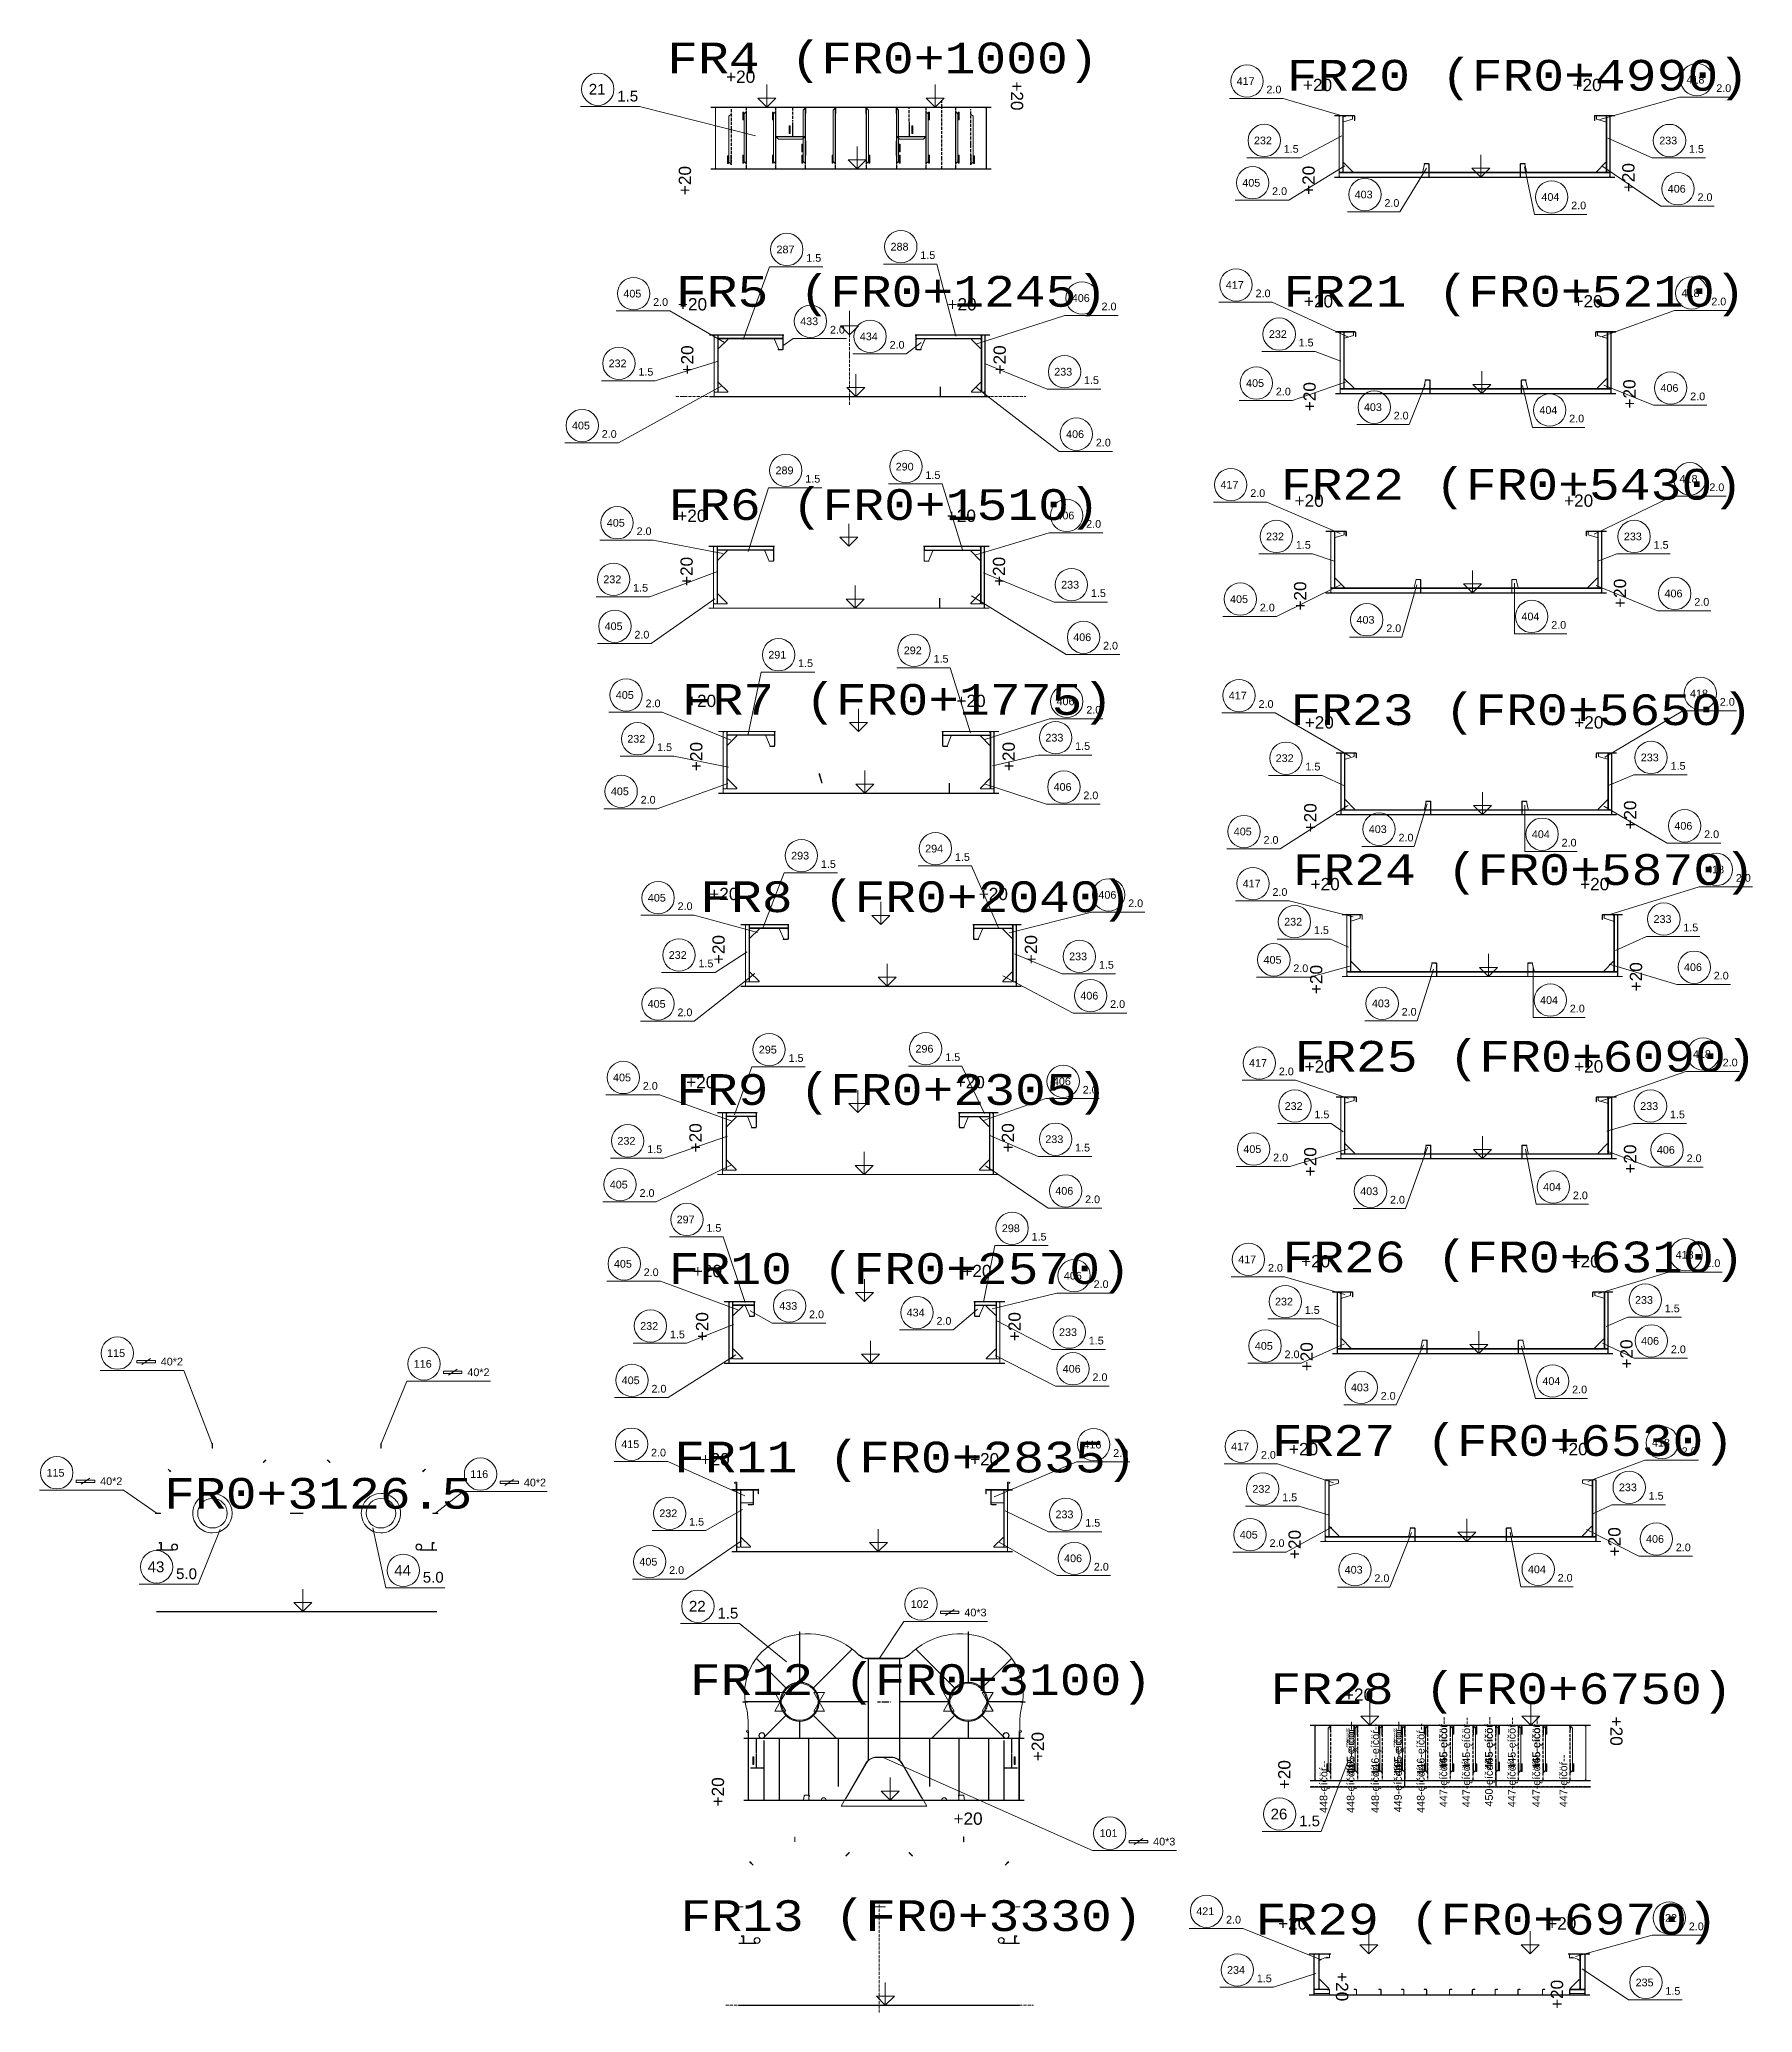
# Model space of a CAD drawing. Header units: inches. Extents: x -13175 to 44880, y -10439 to 22675.
# Drawn here: x 6170 to 20097, y -3845 to 12194 of the extents above; entities that cross this region are included whole.
import ezdxf

# ---------------------------------------------------------------- set-up
doc = ezdxf.new("R2010")
doc.units = ezdxf.units.IN
doc.header["$MEASUREMENT"] = 0
for name, pattern in [('Dashed', [10, 7.5, -2.5]), ('Dashed_dotted', [34, 24, -5, 0, -5]), ('Short_dashed', [5, 3.75, -1.25])]:
    doc.linetypes.add(name, pattern=pattern)
doc.layers.get('0').update_dxf_attribs({"linetype": 'CONTINUOUS'})
doc.styles.add('Style_ARIAL', font='ARIAL')
doc.styles.add('Style_Courier_New', font='Courier New')

msp = doc.modelspace()

# ---------------------------------------------------------------- texts
at = {"color": 7, "lineweight": 0, "style": 'Style_Courier_New'}
for s, p in [('FR4 (FR0+1000)', (11273.37438, 11918.83063)), ('FR20 (FR0+4990)', (16310.17858, 11777.68836)), ('FR5 (FR0+1245)', (11344.22246, 10021.29607)), ('FR21 (FR0+5210)', (16282.44268, 10022.03193)), ('FR22 (FR0+5430)', (16261.59612, 8452.78754)), ('FR6 (FR0+1510)', (11283.03319, 8288.29503)), ('FR7 (FR0+1775)', (11391.50945, 6704.02779)), ('FR23 (FR0+5650)', (16339.81115, 6620.55335)), ('FR24 (FR0+5870)', (16358.20256, 5321.32945)), ('FR8 (FR0+2040)', (11541.9077, 5100.37284)), ('FR25 (FR0+6090)', (16372.24065, 3803.18313)), ('FR9 (FR0+2305)', (11345.45232, 3533.15673)), ('FR26 (FR0+6310)', (16274.35552, 2172.33214)), ('FR10 (FR0+2570)', (11285.25487, 2078.22242)), ('FR11 (FR0+2835)', (11331.06328, 545.69602)), ('FR27 (FR0+6530)', (16189.57921, 680.42197)), ('FR0+3126.5', (7183.55962, 250.8451)), ('FR12 (FR0+3100)', (11458.24376, -1263.37457)), ('FR28 (FR0+6750)', (16177.61632, -1336.25283)), ('FR13 (FR0+3330)', (11380.53075, -3181.77133)), ('FR29 (FR0+6970)', (16056.87963, -3210.83245))]:
    msp.add_text(s, height=250, dxfattribs=at).set_placement(p)
at = {"color": 3, "lineweight": 0, "style": 'Style_ARIAL'}
for p in [(11752.34319, 11840.93528), (16441.88176, 11774.19257), (18632.95537, 11774.19257), (16449.90026, 10015.77716), (18640.97386, 10015.77716), (11360.81945, 9991.28394), (13551.89458, 9991.28394), (11355.47429, 8272.13077), (13546.5479, 8272.13077), (16373.40947, 8395.08872), (18564.48308, 8395.08872), (11434.02654, 6767.50293), (13625.10167, 6767.50293), (16456.03429, 6592.59915), (18647.1079, 6592.59915), (11615.25518, 5198.01268), (13806.33031, 5198.01268), (16503.83702, 5278.06392), (18694.91063, 5278.06392), (16455.45446, 3796.54479), (18646.52806, 3796.54479), (11427.90929, 3668.21837), (13618.98442, 3668.21837), (16426.15148, 2211.85508), (18617.22509, 2211.85508), (11481.58818, 2133.05182), (13672.66332, 2133.05182), (11544.17668, 602.77915), (13735.25182, 602.77915), (16328.28008, 685.48026), (18519.35369, 685.48026), (16775.3153, -1310.80499), (13600.70592, -2318.33978), (16239.57006, -3170.02816), (18427.14635, -3170.02816)]:
    msp.add_text('+20', height=100, dxfattribs=at).set_placement(p)
at = {"color": 1, "lineweight": 0, "style": 'Style_ARIAL'}
for s, height, p in [('417', 62.622309, (15903.17479, 11824.19448)), ('418', 62.622309, (19559.94054, 11835.42876)), ('21', 87.5, (10636.31688, 11745.58463)), ('1.5', 87.5, (10867.74541, 11689.53032)), ('2.0', 62.622309, (16145.18376, 11755.70121)), ('2.0', 62.622309, (19801.95104, 11766.93549)), ('232', 62.622309, (16043.5587, 11341.67914)), ('233', 62.622309, (19338.29137, 11341.11304)), ('1.5', 62.622309, (16285.56768, 11273.18587)), ('1.5', 62.622309, (19580.30187, 11272.61977)), ('405', 62.622309, (15949.07933, 10997.43667)), ('2.0', 62.622309, (16191.08831, 10928.94339)), ('403', 62.622309, (16862.15459, 10901.95594)), ('404', 62.622309, (18380.59484, 10881.95891)), ('406', 62.622309, (19407.63646, 10948.93355)), ('2.0', 62.622309, (19649.64696, 10880.44028)), ('2.0', 62.5, (17104.16356, 10833.46267)), ('2.0', 62.5, (18622.60381, 10813.46564)), ('287', 62.622309, (12162.14391, 10455.47995)), ('1.5', 62.622309, (12404.15288, 10386.98687)), ('288', 62.622309, (13089.25267, 10478.08547)), ('1.5', 62.622309, (13331.26165, 10409.59239)), ('405', 62.622309, (10917.09386, 10096.52552)), ('406', 62.622309, (14562.54979, 10060.88843)), ('417', 62.622309, (15814.73638, 10167.01865)), ('2.0', 62.622309, (16056.74535, 10098.52557)), ('418', 62.622309, (19519.71227, 10101.08905)), ('2.0', 62.622309, (11159.10283, 10028.03244)), ('2.0', 62.622309, (14804.55876, 9992.39535)), ('2.0', 62.622309, (19761.72277, 10032.59597)), ('433', 62.622309, (12354.72509, 9871.67106)), ('2.0', 62.622309, (12596.73406, 9803.17798)), ('434', 62.622309, (12839.47393, 9748.88053)), ('232', 62.622309, (16164.95153, 9767.34881)), ('2.0', 62.622309, (13081.4829, 9680.38745)), ('1.5', 62.622309, (16406.9605, 9698.85573)), ('232', 62.622309, (10797.22386, 9529.57168)), ('1.5', 62.622309, (11039.23284, 9461.07859)), ('233', 62.622309, (14420.00066, 9461.53731)), ('1.5', 62.622309, (14662.00963, 9393.04423)), ('405', 62.622309, (15979.56029, 9369.27256)), ('2.0', 62.622309, (16221.56926, 9300.77948)), ('406', 62.622309, (19348.29503, 9329.71492)), ('2.0', 62.622309, (19590.30553, 9261.22184)), ('403', 62.622309, (16937.53759, 9173.59042)), ('2.0', 62.5, (17179.54656, 9105.09715)), ('404', 62.622309, (18364.36711, 9149.83783)), ('2.0', 62.5, (18606.37609, 9081.34475)), ('405', 62.622309, (10499.16783, 9024.17283)), ('2.0', 62.622309, (10741.17681, 8955.67975)), ('406', 62.622309, (14516.2119, 8954.1945)), ('2.0', 62.622309, (14758.22087, 8885.70142)), ('289', 62.622309, (12154.20781, 8659.85112)), ('290', 62.622309, (13130.88018, 8690.20696)), ('1.5', 62.622309, (13372.88915, 8621.71388)), ('1.5', 62.622309, (12396.21678, 8591.35804)), ('417', 62.622309, (15771.43193, 8543.20655)), ('2.0', 62.622309, (16013.44091, 8474.71347)), ('418', 62.622309, (19503.68749, 8590.95998)), ('2.0', 62.622309, (19745.69799, 8522.4669)), ('406', 62.622309, (14437.47655, 8293.18576)), ('405', 62.622309, (10782.64867, 8233.55703)), ('2.0', 62.622309, (11024.65764, 8165.06386)), ('2.0', 62.622309, (14679.48552, 8224.69263)), ('232', 62.622309, (16141.87871, 8122.82839)), ('233', 62.622309, (19050.89208, 8122.82839)), ('1.5', 62.622309, (16383.88768, 8054.33521)), ('1.5', 62.622309, (19292.90105, 8054.33521)), ('232', 62.622309, (10754.4077, 7774.07608)), ('1.5', 62.622309, (10996.41668, 7705.58295)), ('233', 62.622309, (14476.05535, 7730.39803)), ('1.5', 62.622309, (14718.06432, 7661.90489)), ('406', 62.622309, (19381.43254, 7659.1262)), ('405', 62.622309, (15849.26854, 7613.12686)), ('2.0', 62.622309, (16091.27751, 7544.63371)), ('2.0', 62.622309, (19623.44152, 7590.63305)), ('405', 62.622309, (10764.75927, 7392.7914)), ('2.0', 62.622309, (11006.76824, 7324.29825)), ('403', 62.622309, (16877.46221, 7445.04472)), ('2.0', 62.5, (17119.47118, 7376.55157)), ('404', 62.622309, (18218.28099, 7472.6014)), ('2.0', 62.5, (18460.28997, 7404.10825)), ('291', 62.622309, (12095.53472, 7160.90579)), ('292', 62.622309, (13196.82561, 7196.63057)), ('406', 62.622309, (14574.62255, 7303.34824)), ('2.0', 62.622309, (14816.63152, 7234.8551)), ('1.5', 62.622309, (12337.54369, 7092.41264)), ('1.5', 62.622309, (13438.83458, 7128.13742)), ('405', 62.622309, (10855.72606, 6834.1043)), ('418', 62.622309, (19588.70641, 6846.44885)), ('2.0', 62.622309, (11097.73503, 6765.61112)), ('406', 62.622309, (14438.68199, 6782.11279)), ('2.0', 62.622309, (14680.69097, 6713.61961)), ('417', 62.622309, (15838.93987, 6829.09341)), ('2.0', 62.622309, (16080.94884, 6760.60023)), ('2.0', 62.622309, (19830.71691, 6777.95567)), ('232', 62.622309, (10949.18309, 6478.07956)), ('1.5', 62.622309, (11191.19207, 6409.58648)), ('233', 62.622309, (14347.96392, 6486.9802)), ('1.5', 62.622309, (14589.97289, 6418.48712)), ('232', 62.622309, (16220.28905, 6320.30263)), ('1.5', 62.622309, (16462.29802, 6251.80955)), ('233', 62.622309, (19188.40886, 6326.29142)), ('1.5', 62.622309, (19430.41783, 6257.79834)), ('405', 62.622309, (10815.67327, 6050.85006)), ('406', 62.622309, (14414.71807, 6086.45253)), ('2.0', 62.622309, (11057.68224, 5982.35698)), ('2.0', 62.622309, (14656.72704, 6017.95945)), ('405', 62.622309, (15879.43517, 5724.12982)), ('403', 62.622309, (16976.9312, 5743.31298)), ('406', 62.622309, (19461.43285, 5770.41106)), ('294', 62.622309, (13370.71477, 5585.39882)), ('2.0', 62.622309, (16121.44414, 5655.63674)), ('2.0', 62.5, (17218.94017, 5674.8199)), ('404', 62.622309, (18302.73687, 5702.181)), ('2.0', 62.5, (18544.74584, 5633.68792)), ('2.0', 62.622309, (19703.44335, 5701.91798)), ('293', 62.622309, (12281.06176, 5528.08566)), ('1.5', 62.622309, (12523.07073, 5459.59258)), ('1.5', 62.622309, (13612.72374, 5516.90574)), ('418', 62.622309, (19719.39183, 5415.74416)), ('417', 62.622309, (15951.70842, 5300.81973)), ('2.0', 62.622309, (16193.7174, 5232.32665)), ('2.0', 62.622309, (19961.40233, 5347.25108)), ('405', 62.622309, (11116.22106, 5185.89377)), ('2.0', 62.622309, (11358.23003, 5117.40069)), ('406', 62.622309, (14779.12084, 5209.17907)), ('2.0', 62.622309, (15021.12981, 5140.68599)), ('232', 62.622309, (16289.19927, 4990.904)), ('1.5', 62.622309, (16531.20824, 4922.41092)), ('233', 62.622309, (19292.17168, 5012.60619)), ('1.5', 62.622309, (19534.18065, 4944.11311)), ('232', 62.622309, (11285.74926, 4720.18885)), ('1.5', 62.622309, (11527.75823, 4651.69577)), ('233', 62.622309, (14540.94793, 4708.98967)), ('1.5', 62.622309, (14782.9569, 4640.49659)), ('405', 62.622309, (16121.59673, 4681.22725)), ('2.0', 62.622309, (16363.6057, 4612.73417)), ('406', 62.622309, (19539.50902, 4621.26651)), ('2.0', 62.622309, (19781.51952, 4552.77343)), ('405', 62.622309, (11114.73027, 4323.01383)), ('406', 62.622309, (14632.25042, 4389.88395)), ('2.0', 62.622309, (14874.25939, 4321.39087)), ('403', 62.622309, (17002.38591, 4327.19054)), ('404', 62.622309, (18369.64055, 4353.76258)), ('2.0', 62.5, (18611.64952, 4285.26931)), ('2.0', 62.622309, (11356.73925, 4254.52056)), ('2.0', 62.5, (17244.39489, 4258.69727)), ('295', 62.622309, (12018.20317, 3951.23381)), ('296', 62.622309, (13291.94738, 3958.45847)), ('1.5', 62.622309, (12260.21215, 3882.74054)), ('1.5', 62.622309, (13533.95635, 3889.9652)), ('417', 62.622309, (16003.89806, 3842.73467)), ('418', 62.622309, (19612.26293, 3915.14487)), ('2.0', 62.622309, (19854.27343, 3846.6516)), ('405', 62.622309, (10833.14305, 3724.82047)), ('2.0', 62.622309, (11075.15203, 3656.3272)), ('406', 62.622309, (14409.04485, 3693.57772)), ('2.0', 62.622309, (16245.90703, 3774.2414)), ('2.0', 62.622309, (14651.05382, 3625.08445)), ('232', 62.622309, (16292.97124, 3492.77549)), ('233', 62.622309, (19183.75646, 3492.77549)), ('1.5', 62.622309, (16534.98021, 3424.28222)), ('1.5', 62.622309, (19425.76696, 3424.28222)), ('232', 62.622309, (10869.14006, 3209.98855)), ('233', 62.622309, (14347.46038, 3223.10653)), ('1.5', 62.622309, (14589.46935, 3154.61326)), ('1.5', 62.622309, (11111.14904, 3141.49527)), ('405', 62.622309, (15957.39537, 3142.49892)), ('2.0', 62.622309, (16199.40435, 3074.00565)), ('406', 62.622309, (19319.1538, 3136.79366)), ('2.0', 62.622309, (19561.16429, 3068.30039)), ('405', 62.622309, (10806.67211, 2854.19974)), ('404', 62.622309, (18394.37352, 2835.05263)), ('2.0', 62.622309, (11048.68108, 2785.70647)), ('406', 62.622309, (14428.8355, 2803.02138)), ('2.0', 62.622309, (14670.84447, 2734.52811)), ('403', 62.622309, (16907.59832, 2800.09246)), ('2.0', 62.5, (17149.60729, 2731.59919)), ('2.0', 62.5, (18636.3825, 2766.55936)), ('297', 62.622309, (11350.2863, 2570.68229)), ('1.5', 62.622309, (11592.29528, 2502.18902)), ('298', 62.622309, (13993.9478, 2499.18837)), ('1.5', 62.622309, (14235.95678, 2430.6951)), ('405', 62.622309, (10840.39098, 2210.0862)), ('417', 62.622309, (15915.54052, 2246.45095)), ('418', 62.622309, (19471.40905, 2283.82811)), ('2.0', 62.622309, (19713.41954, 2215.33484)), ('2.0', 62.622309, (11082.39995, 2141.59293)), ('406', 62.622309, (14498.10277, 2113.30695)), ('2.0', 62.622309, (14740.11174, 2044.81368)), ('2.0', 62.622309, (16157.54949, 2177.95768)), ('433', 62.622309, (12184.64147, 1867.9544)), ('232', 62.622309, (16214.81267, 1903.1568)), ('233', 62.622309, (19141.42705, 1916.34078)), ('232', 62.622309, (11054.1071, 1705.12709)), ('2.0', 62.622309, (12426.65044, 1799.46113)), ('434', 62.622309, (13220.32415, 1814.21332)), ('2.0', 62.622309, (13462.33312, 1745.72005)), ('1.5', 62.622309, (16456.82164, 1834.66353)), ('1.5', 62.622309, (19383.43602, 1847.84751)), ('1.5', 62.622309, (11296.11608, 1636.63382)), ('233', 62.622309, (14458.87548, 1654.74181)), ('1.5', 62.622309, (14700.88445, 1586.24854)), ('405', 62.622309, (16050.69524, 1542.8472)), ('406', 62.622309, (19190.87011, 1583.65111)), ('115', 62.622309, (6720.35924, 1484.09209)), ('40*2', 62.622309, (7156.49816, 1415.59882)), ('116', 62.622309, (9212.96941, 1397.26767)), ('2.0', 62.622309, (16292.70421, 1474.35393)), ('2.0', 62.622309, (19432.8806, 1515.15784)), ('40*2', 62.622309, (9649.10833, 1328.7744)), ('405', 62.622309, (10903.73632, 1263.41071)), ('406', 62.622309, (14488.72777, 1356.76322)), ('2.0', 62.622309, (14730.73674, 1288.26995)), ('404', 62.622309, (18388.5233, 1257.2061)), ('2.0', 62.622309, (11145.74529, 1194.91744)), ('403', 62.622309, (16832.03069, 1205.47309)), ('2.0', 62.5, (17074.03966, 1136.97982)), ('2.0', 62.5, (18630.53228, 1188.71283)), ('415', 62.622309, (10900.09862, 744.06409)), ('416', 62.622309, (14657.30535, 740.52176)), ('418', 62.622309, (19279.32988, 755.96366)), ('2.0', 62.622309, (11142.10759, 675.57044)), ('2.0', 62.622309, (14899.31432, 672.02811)), ('417', 62.622309, (15857.98284, 725.86417)), ('2.0', 62.622309, (16099.99181, 657.37052)), ('2.0', 62.622309, (19521.33886, 687.47001)), ('115', 62.622309, (6227.63234, 511.34314)), ('40*2', 62.622309, (6663.7705, 442.84949)), ('116', 62.622309, (9672.30474, 500.82297)), ('40*2', 62.622309, (10108.44365, 432.32932)), ('232', 62.622309, (16030.97936, 380.38611)), ('1.5', 62.622309, (16272.98833, 311.89246)), ('233', 62.622309, (19010.48375, 393.27445)), ('1.5', 62.622309, (19252.49272, 324.7808)), ('232', 62.622309, (11209.41564, 182.27515)), ('1.5', 62.622309, (11451.42461, 113.7815)), ('233', 62.622309, (14430.11113, 173.53568)), ('1.5', 62.622309, (14672.12011, 105.04203)), ('405', 62.622309, (15928.26482, 8.2128)), ('2.0', 62.622309, (16170.27379, -60.28085)), ('406', 62.622309, (19230.85576, -26.45745)), ('405', 62.622309, (11047.51531, -211.14221)), ('406', 62.622309, (14500.02843, -183.64663)), ('2.0', 62.622309, (19472.86473, -94.95111)), ('43', 87.5, (7049.50048, -265.25521)), ('5.0', 87.5, (7280.929, -321.3099)), ('44', 87.5, (9055.16454, -293.84942)), ('5.0', 87.5, (9286.59307, -349.90411)), ('2.0', 62.622309, (11289.52428, -279.63586)), ('2.0', 62.622309, (14742.0374, -252.14028)), ('403', 62.622309, (16781.26622, -276.48111)), ('2.0', 62.5, (17023.2752, -344.97476)), ('404', 62.622309, (18270.69799, -273.44003)), ('2.0', 62.5, (18512.70696, -341.93368)), ('22', 87.5, (11450.12151, -585.63104)), ('1.5', 87.5, (11681.55004, -641.68573)), ('102', 62.622309, (13253.37926, -555.60479)), ('40*3', 62.622309, (13689.51818, -624.09845)), ('26', 87.5, (16179.03081, -2274.72558)), ('1.5', 87.5, (16410.45934, -2330.78027)), ('101', 62.622309, (14787.99382, -2417.83395)), ('40*3', 62.622309, (15224.13274, -2486.3276)), ('421', 62.622309, (15574.70952, -3052.5271)), ('422', 62.622309, (19336.92418, -3106.97503)), ('2.0', 62.622309, (15816.71849, -3121.02075)), ('2.0', 62.622309, (19578.93468, -3175.46868)), ('234', 62.622309, (15824.75072, -3529.65875)), ('1.5', 62.622309, (16066.75969, -3598.1524)), ('235', 62.622309, (19146.35411, -3631.46997)), ('1.5', 62.622309, (19388.36461, -3699.96362))]:
    msp.add_text(s, height=height, dxfattribs=at).set_placement(p)
at = {"color": 3, "lineweight": 0, "style": 'Style_ARIAL'}
for rotation, p in [(270, (14067.34258, 11853.43528)), (90, (11467.34258, 10928.43528)), (90, (16537.41857, 10930.14274)), (90, (19137.41857, 10952.24242)), (90, (11486.35656, 9470.24646)), (90, (14026.35747, 9470.24646)), (90, (16545.43706, 9171.72713)), (90, (19145.43706, 9193.82701)), (90, (11481.0114, 7751.09327)), (90, (14021.01079, 7751.09327)), (90, (16468.94628, 7551.03872)), (90, (19068.94628, 7573.13872)), (90, (11559.56365, 6246.46544)), (90, (14099.56304, 6246.46544)), (90, (16551.57109, 5748.54922)), (90, (19151.57109, 5770.6491)), (90, (11740.79229, 4676.9752)), (90, (14280.79168, 4676.9752)), (90, (16599.37383, 4434.01389)), (90, (19199.37383, 4456.11396)), (90, (11553.4464, 3147.18108)), (90, (14093.44731, 3147.18108)), (90, (16550.99126, 2952.49457)), (90, (19150.99126, 2974.59464)), (90, (11607.12682, 1612.01453)), (90, (14147.12621, 1612.01453)), (90, (19121.68828, 1389.90531)), (90, (16521.68828, 1367.80524)), (90, (16423.81688, -158.56958)), (90, (19023.81688, -136.46951)), (90, (14335.70653, -1800.97909)), (270, (18940.31621, -1439.03985)), (90, (16340.31621, -2029.62823)), (90, (11735.70653, -2169.20266)), (270, (16710.07329, -3515.82284)), (90, (18556.64312, -3815.82284))]:
    msp.add_text('+20', height=100, rotation=rotation, dxfattribs=at).set_placement(p)
at = {"color": 2, "lineweight": 0, "style": 'Style_ARIAL'}
for s, p in [('465-ęíčöŕ--', (16860.31591, -1902.55532)), ('446-ęíčöŕ--', (16860.31591, -1918.55493)), ('446-ęíčöŕ--', (17060.31591, -1918.55493)), ('465-ęíčöŕ--', (17245.31652, -1902.55532)), ('446-ęíčöŕ--', (17245.31652, -1918.55493)), ('446-ęíčöŕ--', (17430.3156, -1918.55493)), ('465-ęíčöŕ--', (17614.31676, -1866.55526)), ('445-ęíčöŕ--', (17614.56548, -1870.55535)), ('445-ęíčöŕ--', (17800.31682, -1870.55535)), ('465-ęíčöŕ--', (17985.31591, -1866.55526)), ('445-ęíčöŕ--', (17985.31591, -1870.55535)), ('445-ęíčöŕ--', (18170.31652, -1870.55535)), ('465-ęíčöŕ--', (18370.31652, -1866.55526)), ('445-ęíčöŕ--', (18370.31652, -1870.55535)), ('447-ęíčöŕ--', (17614.56548, -2175.18716)), ('447-ęíčöŕ--', (17800.31682, -2175.18716)), ('450-ęíčöŕ--', (17985.31591, -2169.88778)), ('447-ęíčöŕ--', (18170.31652, -2175.18716)), ('447-ęíčöŕ--', (18370.31652, -2175.18716)), ('447-ęíčöŕ--', (18590.31621, -2175.18716)), ('448-ęíčöŕ--', (16640.31621, -2221.78445)), ('448-ęíčöŕ--', (16860.31591, -2221.78445)), ('448-ęíčöŕ--', (17060.31591, -2221.78445)), ('449-ęíčöŕ--', (17245.31652, -2216.48507)), ('448-ęíčöŕ--', (17430.3156, -2221.78445))]:
    msp.add_text(s, height=62.5, rotation=90, dxfattribs=at).set_placement(p)

# ---------------------------------------------------------------- linework, layer by layer
at = {"color": 6, "lineweight": 0}
for p, q in [((12082.34197, 11643.93515), (12009.44463, 11717.32077)), ((12155.72759, 11717.32077), (12009.44463, 11717.32077)), ((12082.34197, 11826.90978), (12082.34197, 11643.93515)), ((12155.72759, 11717.32077), (12082.34197, 11643.93515)), ((13452.34319, 11643.93515), (13379.44585, 11717.32077)), ((13525.72881, 11717.32077), (13379.44585, 11717.32077)), ((13452.34319, 11826.90978), (13452.34319, 11643.93515)), ((13525.72881, 11717.32077), (13452.34319, 11643.93515)), ((12817.34258, 11323.9099), (12817.34258, 11140.93528)), ((17887.41857, 11257.1672), (17887.41857, 11074.19257)), ((12817.34258, 11140.93528), (12744.44524, 11214.3209)), ((12890.7282, 11214.3209), (12744.44524, 11214.3209)), ((12890.7282, 11214.3209), (12817.34258, 11140.93528)), ((17887.41857, 11074.19257), (17814.52123, 11147.57819)), ((17960.80419, 11147.57819), (17814.52123, 11147.57819)), ((17960.80419, 11147.57819), (17887.41857, 11074.19257)), ((12756.35625, 9976.25861), (12756.35625, 9793.28399)), ((12756.35625, 9793.28399), (12683.45891, 9866.66961)), ((12829.74187, 9866.66942), (12683.45891, 9866.66961)), ((12829.74187, 9866.66942), (12756.35625, 9793.28399)), ((12806.35625, 9474.25856), (12806.35625, 9291.28394)), ((17895.43706, 9498.75178), (17895.43706, 9315.77716)), ((12806.35625, 9291.28394), (12733.45891, 9364.66956)), ((12879.74187, 9364.66937), (12733.45891, 9364.66956)), ((12879.74187, 9364.66937), (12806.35625, 9291.28394)), ((17895.43706, 9315.77716), (17822.53972, 9389.16278)), ((17968.82268, 9389.16259), (17822.53972, 9389.16278)), ((17968.82268, 9389.16259), (17895.43706, 9315.77716)), ((12751.0111, 8257.1053), (12751.0111, 8074.13077)), ((12751.0111, 8074.13077), (12678.11376, 8147.5163)), ((12824.39672, 8147.51625), (12678.11376, 8147.5163)), ((12824.39672, 8147.51625), (12751.0111, 8074.13077)), ((17818.94628, 7878.06327), (17818.94628, 7695.08872)), ((12801.0111, 7755.10533), (12801.0111, 7572.13076)), ((17818.94628, 7695.08872), (17746.04894, 7768.47424)), ((17892.3319, 7768.4742), (17746.04894, 7768.47424)), ((17892.3319, 7768.4742), (17818.94628, 7695.08872)), ((12801.0111, 7572.13076), (12728.11376, 7645.51631)), ((12874.39672, 7645.51625), (12728.11376, 7645.51631)), ((12874.39672, 7645.51625), (12801.0111, 7572.13076)), ((12829.56334, 6752.47741), (12829.56334, 6569.50288)), ((12829.56334, 6569.50288), (12756.666, 6642.8884)), ((12902.94896, 6642.8884), (12756.666, 6642.8884)), ((12902.94896, 6642.8884), (12829.56334, 6569.50288)), ((12879.56334, 6067.50293), (12806.666, 6140.88845)), ((12952.94896, 6140.88845), (12806.666, 6140.88845)), ((12879.56334, 6250.47746), (12879.56334, 6067.50293)), ((12952.94896, 6140.88845), (12879.56334, 6067.50293)), ((17901.57109, 5892.59925), (17828.67376, 5965.98477)), ((17974.95671, 5965.98477), (17828.67376, 5965.98477)), ((17901.57109, 6075.57378), (17901.57109, 5892.59925)), ((17974.95671, 5965.98477), (17901.57109, 5892.59925)), ((13010.79198, 5182.98735), (13010.79198, 5000.01273)), ((13010.79198, 5000.01273), (12937.89464, 5073.39835)), ((13084.1776, 5073.39816), (12937.89464, 5073.39835)), ((13084.1776, 5073.39816), (13010.79198, 5000.01273)), ((13060.79198, 4680.98731), (13060.79198, 4498.01268)), ((17949.37383, 4578.06392), (17876.47649, 4651.44954)), ((18022.75945, 4651.44935), (17876.47649, 4651.44954)), ((17949.37383, 4761.03854), (17949.37383, 4578.06392)), ((18022.75945, 4651.44935), (17949.37383, 4578.06392)), ((13060.79198, 4498.01268), (12987.89464, 4571.3983)), ((13134.1776, 4571.39811), (12987.89464, 4571.3983)), ((13134.1776, 4571.39811), (13060.79198, 4498.01268)), ((12823.44609, 3470.21842), (12750.54876, 3543.60404)), ((12896.83171, 3543.60404), (12750.54876, 3543.60404)), ((12823.44609, 3653.19304), (12823.44609, 3470.21842)), ((12896.83171, 3543.60404), (12823.44609, 3470.21842)), ((17900.99126, 3279.51941), (17900.99126, 3096.54479)), ((12873.44609, 3151.193), (12873.44609, 2968.21837)), ((17900.99126, 3096.54479), (17828.09392, 3169.93041)), ((17974.37688, 3169.93041), (17828.09392, 3169.93041)), ((17974.37688, 3169.93041), (17900.99126, 3096.54479)), ((12873.44609, 2968.21837), (12800.54876, 3041.60399)), ((12946.83171, 3041.60399), (12800.54876, 3041.60399)), ((12946.83171, 3041.60399), (12873.44609, 2968.21837)), ((12877.12651, 2118.02688), (12877.12651, 1935.05225)), ((12877.12651, 1935.05225), (12804.22918, 2008.43787)), ((12950.51213, 2008.43787), (12804.22918, 2008.43787)), ((12950.51213, 2008.43787), (12877.12651, 1935.05225)), ((12927.12651, 1616.02683), (12927.12651, 1433.0522)), ((17871.68828, 1694.8297), (17871.68828, 1511.85508)), ((12927.12651, 1433.0522), (12854.22918, 1506.43782)), ((13000.51213, 1506.43782), (12854.22918, 1506.43782)), ((13000.51213, 1506.43782), (12927.12651, 1433.0522)), ((17871.68828, 1511.85508), (17798.79094, 1585.2407)), ((17945.0739, 1585.2407), (17798.79094, 1585.2407)), ((17945.0739, 1585.2407), (17871.68828, 1511.85508)), ((17773.81688, 168.4545), (17773.81688, -14.51974)), ((12989.71349, 85.75339), (12989.71349, -97.22085)), ((17773.81688, -14.51974), (17700.91954, 58.86588)), ((17847.2025, 58.86588), (17700.91954, 58.86588)), ((17847.2025, 58.86588), (17773.81688, -14.51974)), ((12989.71349, -97.22085), (12916.81615, -23.83523)), ((13063.09911, -23.83523), (12916.81615, -23.83523)), ((13063.09911, -23.83523), (12989.71349, -97.22085)), ((8311.5122, -402.94595), (8311.5122, -585.92019)), ((8311.5122, -585.92019), (8238.61486, -512.53457)), ((8384.89782, -512.53457), (8238.61486, -512.53457)), ((8384.89782, -512.53457), (8311.5122, -585.92019)), ((12192.70726, -1318.33978), (12148.6765, -1242.01837)), ((12148.6765, -1242.01837), (12236.73955, -1242.01837)), ((12236.73955, -1242.01837), (12192.70726, -1318.33978)), ((12552.73687, -1242.01837), (12464.67382, -1242.01837)), ((12464.67382, -1242.01837), (12508.7061, -1318.33978)), ((12508.7061, -1318.33978), (12552.73687, -1242.01837)), ((13562.70696, -1318.33978), (13518.6762, -1242.01837)), ((13518.6762, -1242.01837), (13606.73925, -1242.01837)), ((13606.73925, -1242.01837), (13562.70696, -1318.33978)), ((13922.73656, -1242.01837), (13834.67351, -1242.01837)), ((13834.67351, -1242.01837), (13878.7058, -1318.33978)), ((13878.7058, -1318.33978), (13922.73656, -1242.01837)), ((12192.70726, -1318.33978), (12148.6765, -1394.66119)), ((12148.6765, -1394.66119), (12236.73803, -1394.66119)), ((12236.73803, -1394.66119), (12192.70726, -1318.33978)), ((12464.67382, -1394.66119), (12508.7061, -1318.33978)), ((12552.73687, -1394.66119), (12464.67382, -1394.66119)), ((12508.7061, -1318.33978), (12552.73687, -1394.66119)), ((13562.70696, -1318.33978), (13518.6762, -1394.66119)), ((13518.6762, -1394.66119), (13606.73772, -1394.66119)), ((13606.73772, -1394.66119), (13562.70696, -1318.33978)), ((13834.67351, -1394.66119), (13878.7058, -1318.33978)), ((13922.73656, -1394.66119), (13834.67351, -1394.66119)), ((13878.7058, -1318.33978), (13922.73656, -1394.66119)), ((16985.31591, -1507.80511), (16912.41857, -1434.41949)), ((17058.70153, -1434.41949), (16912.41857, -1434.41949)), ((16985.31591, -1324.83087), (16985.31591, -1507.80511)), ((17058.70153, -1434.41949), (16985.31591, -1507.80511)), ((18295.31652, -1507.80511), (18222.41918, -1434.41949)), ((18368.70214, -1434.41949), (18222.41918, -1434.41949)), ((18295.31652, -1324.83087), (18295.31652, -1507.80511)), ((18368.70214, -1434.41949), (18295.31652, -1507.80511)), ((13085.70653, -2118.33978), (13012.80919, -2044.95416)), ((13159.09215, -2044.95416), (13012.80919, -2044.95416)), ((13085.70653, -1935.36554), (13085.70653, -2118.33978)), ((13159.09215, -2044.95416), (13085.70653, -2118.33978)), ((16978.3579, -3184.05404), (16978.3579, -3367.02829)), ((18288.35851, -3184.05404), (18288.35851, -3367.02829)), ((16978.3579, -3367.02829), (16905.46056, -3293.64267)), ((17051.74352, -3293.64267), (16905.46056, -3293.64267)), ((17051.74352, -3293.64267), (16978.3579, -3367.02829)), ((18288.35851, -3367.02829), (18215.46117, -3293.64267)), ((18361.74413, -3293.64267), (18215.46117, -3293.64267)), ((18361.74413, -3293.64267), (18288.35851, -3367.02829)), ((13046.79204, -3601.10955), (13046.79204, -3784.0838)), ((13046.79204, -3784.0838), (12973.8947, -3710.69818)), ((13120.17766, -3710.69818), (12973.8947, -3710.69818)), ((13120.17766, -3710.69818), (13046.79204, -3784.0838))]:
    msp.add_line(p, q, dxfattribs=at)
at = {"color": 3, "lineweight": 0}
for p, q in [((13907.34197, 11640.93528), (11627.34319, 11640.93528)), ((11665.84264, 11140.93528), (11665.84264, 11640.93528)), ((11667.34258, 11640.93528), (13867.34258, 11640.93528)), ((11667.34258, 11140.93528), (11667.34258, 11640.93528)), ((11667.34258, 11140.93528), (11667.34258, 11640.93528)), ((13867.34258, 11640.93528), (13867.34258, 11140.93528)), ((13867.34258, 11140.93528), (13867.34258, 11640.93528)), ((13868.84252, 11140.93528), (13868.84252, 11640.93528)), ((16856.49205, 11576.19262), (16697.41918, 11576.19262)), ((16856.49205, 11574.19257), (16697.41918, 11574.19257)), ((16735.91863, 11074.19257), (16735.91863, 11574.19257)), ((16737.41857, 11574.19257), (16762.91906, 11574.19257)), ((16737.41857, 11114.19272), (16737.41857, 11574.19257)), ((16737.41857, 11074.19257), (16737.41857, 11574.19257)), ((18818.34508, 11576.19262), (18977.41796, 11576.19262)), ((18818.34508, 11574.19257), (18977.41796, 11574.19257)), ((18937.41857, 11574.19257), (18911.91808, 11574.19257)), ((18937.41857, 11114.19272), (18937.41857, 11574.19257)), ((18937.41857, 11074.19257), (18937.41857, 11574.19257)), ((18938.91851, 11074.19257), (18938.91851, 11574.19257)), ((13907.34197, 11140.93528), (11627.34319, 11140.93528)), ((13907.34197, 11138.93523), (11627.34319, 11138.93523)), ((13867.34258, 11140.93528), (11667.34258, 11140.93528)), ((18977.41796, 11074.19257), (16697.41918, 11074.19257)), ((18977.41796, 11072.19252), (16697.41918, 11072.19252)), ((16762.91906, 11114.19272), (16737.41857, 11114.19272)), ((16737.41857, 11074.19257), (16737.41857, 11108.19259)), ((18937.41857, 11074.19257), (16737.41857, 11074.19257)), ((17465.41845, 11074.19257), (17465.41845, 11178.26552)), ((17467.41887, 11074.19257), (17467.41887, 11178.26552)), ((18207.41826, 11074.19257), (18207.41826, 11178.26552)), ((18209.41869, 11074.19257), (18209.41869, 11178.26552)), ((18911.91808, 11114.19272), (18937.41857, 11114.19272)), ((18937.41857, 11108.19259), (18937.41857, 11074.19257)), ((12222.04839, 9793.28399), (11616.35686, 9793.28399)), ((12222.04839, 9791.28394), (11616.35686, 9791.28394)), ((11654.85631, 9291.28394), (11654.85631, 9791.28394)), ((11656.35625, 9791.28394), (11681.85674, 9791.28394)), ((11656.35625, 9326.28398), (11656.35625, 9791.28394)), ((11656.35625, 9291.28394), (11656.35625, 9791.28394)), ((11686.35656, 9791.28394), (12214.29998, 9791.28394)), ((11686.35656, 9765.78383), (11686.35656, 9791.28394)), ((12214.29998, 9791.28394), (12214.29998, 9765.78383)), ((12214.80046, 9677.21095), (12214.80046, 9791.28394)), ((12216.87108, 9677.21095), (12216.87108, 9791.28394)), ((13896.35564, 9793.28399), (13290.66411, 9793.28399)), ((13896.35564, 9791.28394), (13290.66411, 9791.28394)), ((13295.84294, 9677.21095), (13295.84294, 9791.28394)), ((13297.91356, 9677.21095), (13297.91356, 9791.28394)), ((13826.35747, 9791.28394), (13298.41405, 9791.28394)), ((13298.41405, 9791.28394), (13298.41405, 9765.78383)), ((13826.35747, 9765.78383), (13826.35747, 9791.28394)), ((13856.35625, 9791.28394), (13830.85729, 9791.28394)), ((13856.35625, 9326.28398), (13856.35625, 9791.28394)), ((13856.35625, 9291.28394), (13856.35625, 9791.28394)), ((13857.85619, 9291.28394), (13857.85619, 9791.28394)), ((16864.11687, 9818.77723), (16705.43767, 9818.77723)), ((16864.11687, 9815.77716), (16705.43767, 9815.77716)), ((16743.93712, 9315.77716), (16743.93712, 9815.77697)), ((16745.43706, 9815.77716), (16770.93755, 9815.77716)), ((16745.43706, 9355.77712), (16745.43706, 9815.77716)), ((16745.43706, 9315.77716), (16745.43706, 9815.77697)), ((18826.75725, 9818.77723), (18985.43645, 9818.77723)), ((18826.75725, 9815.77716), (18985.43645, 9815.77716)), ((18945.43706, 9815.77716), (18919.93657, 9815.77716)), ((18945.43706, 9355.77712), (18945.43706, 9815.77716)), ((18945.43706, 9315.77716), (18945.43706, 9815.77697)), ((18946.937, 9315.77716), (18946.937, 9815.77697)), ((11681.85674, 9326.28398), (11656.35625, 9326.28398)), ((13493.35729, 9291.28394), (13493.35729, 9371.28386)), ((13496.35717, 9291.28394), (13496.35717, 9371.28386)), ((13830.85729, 9326.28398), (13856.35625, 9326.28398)), ((18985.43645, 9315.77716), (16705.43767, 9315.77716)), ((18985.43645, 9313.77711), (16705.43767, 9313.77711)), ((16770.93755, 9355.77712), (16745.43706, 9355.77712)), ((16745.43706, 9315.77716), (16745.43706, 9349.77698)), ((18945.43706, 9315.77716), (16745.43706, 9315.77716)), ((17473.43694, 9315.77716), (17473.43694, 9419.85011)), ((17475.43737, 9315.77716), (17475.43737, 9419.85011)), ((18215.43676, 9315.77716), (18215.43676, 9419.85011)), ((18217.43718, 9315.77716), (18217.43718, 9419.85011)), ((18919.93657, 9355.77712), (18945.43706, 9355.77712)), ((18945.43706, 9349.77698), (18945.43706, 9315.77716)), ((13896.35564, 9291.28394), (11616.35686, 9291.28394)), ((13896.35564, 9289.28389), (11616.35686, 9289.28389)), ((16787.62609, 8198.08869), (16628.94689, 8198.08869)), ((16787.62609, 8195.08872), (16628.94689, 8195.08872)), ((16667.44634, 7695.08872), (16667.44634, 8195.08872)), ((16668.94628, 8195.08872), (16694.44677, 8195.08872)), ((16668.94628, 7735.08873), (16668.94628, 8195.08872)), ((16668.94628, 7695.08872), (16668.94628, 8195.08872)), ((18750.26647, 8198.08869), (18908.94567, 8198.08869)), ((18750.26647, 8195.08872), (18908.94567, 8195.08872)), ((18868.94628, 8195.08872), (18843.44579, 8195.08872)), ((18868.94628, 7735.08873), (18868.94628, 8195.08872)), ((18868.94628, 7695.08872), (18868.94628, 8195.08872)), ((18870.44622, 7695.08872), (18870.44622, 8195.08872)), ((12145.69646, 8074.13077), (11611.01171, 8074.13077)), ((12145.69646, 8072.13077), (11611.01171, 8072.13077)), ((11649.51116, 7572.13077), (11649.51116, 8072.13077)), ((11651.0111, 8072.13077), (11676.51158, 8072.13077)), ((11651.0111, 7607.13076), (11651.0111, 8072.13077)), ((11651.0111, 7572.13077), (11651.0111, 8072.13077)), ((11681.0114, 8072.13077), (12137.94805, 8072.13077)), ((11681.0114, 8046.63076), (11681.0114, 8072.13077)), ((12137.94805, 8072.13077), (12137.94805, 8046.63076)), ((12138.44701, 7958.05778), (12138.44701, 8072.13077)), ((12140.51763, 7958.05778), (12140.51763, 8072.13077)), ((13891.01049, 8074.13077), (13356.32573, 8074.13077)), ((13891.01049, 8072.13077), (13356.32573, 8072.13077)), ((13361.50457, 7958.05778), (13361.50457, 8072.13077)), ((13363.57518, 7958.05778), (13363.57518, 8072.13077)), ((13821.01079, 8072.13077), (13364.07415, 8072.13077)), ((13364.07415, 8072.13077), (13364.07415, 8046.63076)), ((13821.01079, 8046.63076), (13821.01079, 8072.13077)), ((13851.0111, 8072.13077), (13825.51061, 8072.13077)), ((13851.0111, 7607.13076), (13851.0111, 8072.13077)), ((13851.0111, 7572.13077), (13851.0111, 8072.13077)), ((13852.51104, 7572.13077), (13852.51104, 8072.13077)), ((16694.44677, 7735.08873), (16668.94628, 7735.08873)), ((16668.94628, 7695.08872), (16668.94628, 7729.08871)), ((17396.94616, 7695.08872), (17396.94616, 7799.16172)), ((17398.94658, 7695.08872), (17398.94658, 7799.16172)), ((18138.94597, 7695.08872), (18138.94597, 7799.16172)), ((18140.9464, 7695.08872), (18140.9464, 7799.16172)), ((18843.44579, 7735.08873), (18868.94628, 7735.08873)), ((18868.94628, 7729.08871), (18868.94628, 7695.08872)), ((13891.01049, 7572.13077), (11611.01171, 7572.13077)), ((13891.01049, 7570.13077), (11611.01171, 7570.13077)), ((11676.51158, 7607.13076), (11651.0111, 7607.13076)), ((13488.01061, 7572.13077), (13488.01061, 7652.13077)), ((13491.01049, 7572.13077), (13491.01049, 7652.13077)), ((13825.51061, 7607.13076), (13851.0111, 7607.13076)), ((18908.94567, 7695.08872), (16628.94689, 7695.08872)), ((18908.94567, 7693.08872), (16628.94689, 7693.08872)), ((18868.94628, 7695.08872), (16668.94628, 7695.08872)), ((12153.24193, 6569.50288), (11689.56395, 6569.50288)), ((12153.24193, 6567.50293), (11689.56395, 6567.50293)), ((11728.0634, 6067.50293), (11728.0634, 6567.50293)), ((11729.56334, 6567.50293), (11755.06383, 6567.50293)), ((11729.56334, 6102.50296), (11729.56334, 6567.50293)), ((11729.56334, 6067.50293), (11729.56334, 6567.50293)), ((11759.56365, 6567.50293), (12145.49352, 6567.50293)), ((11759.56365, 6542.00292), (11759.56365, 6567.50293)), ((12145.49352, 6567.50293), (12145.49352, 6542.00292)), ((12145.99248, 6453.42994), (12145.99248, 6567.50293)), ((12148.0631, 6453.42994), (12148.0631, 6567.50293)), ((13969.56273, 6569.50288), (13505.88475, 6569.50288)), ((13969.56273, 6567.50293), (13505.88475, 6567.50293)), ((13511.06359, 6453.42994), (13511.06359, 6567.50293)), ((13513.1342, 6453.42994), (13513.1342, 6567.50293)), ((13899.56304, 6567.50293), (13513.63469, 6567.50293)), ((13513.63469, 6567.50293), (13513.63469, 6542.00292)), ((13899.56304, 6542.00292), (13899.56304, 6567.50293)), ((13929.56334, 6567.50293), (13904.06438, 6567.50293)), ((13929.56334, 6102.50296), (13929.56334, 6567.50293)), ((13929.56334, 6067.50293), (13929.56334, 6567.50293)), ((13931.06328, 6067.50293), (13931.06328, 6567.50293)), ((16870.64458, 6394.5991), (16711.5717, 6394.5991)), ((16870.64458, 6392.59915), (16711.5717, 6392.59915)), ((16750.07116, 5892.59915), (16750.07116, 6392.59915)), ((16751.57109, 6392.59915), (16777.07158, 6392.59915)), ((16751.57109, 5932.59911), (16751.57109, 6392.59915)), ((16751.57109, 5892.59915), (16751.57109, 6392.59915)), ((18832.49761, 6394.5991), (18991.57048, 6394.5991)), ((18832.49761, 6392.59915), (18991.57048, 6392.59915)), ((18951.57109, 6392.59915), (18926.07061, 6392.59915)), ((18951.57109, 5932.59911), (18951.57109, 6392.59915)), ((18951.57109, 5892.59915), (18951.57109, 6392.59915)), ((18953.07103, 5892.59915), (18953.07103, 6392.59915)), ((11755.06383, 6102.50296), (11729.56334, 6102.50296)), ((12529.27495, 6147.50295), (12507.13903, 6225.73829)), ((12533.12322, 6148.59195), (12510.98729, 6226.82729)), ((13566.56438, 6067.50293), (13566.56438, 6147.50295)), ((13569.56426, 6067.50293), (13569.56426, 6147.50295)), ((13904.06438, 6102.50296), (13929.56334, 6102.50296)), ((13969.56273, 6067.50293), (11689.56395, 6067.50293)), ((13969.56273, 6065.50288), (11689.56395, 6065.50288)), ((17479.57097, 5892.59915), (17479.57097, 5996.6722)), ((17481.5714, 5892.59915), (17481.5714, 5996.6722)), ((18221.57079, 5892.59915), (18221.57079, 5996.6722)), ((18223.57122, 5892.59915), (18223.57122, 5996.6722)), ((18991.57048, 5892.59915), (16711.5717, 5892.59915)), ((18991.57048, 5890.59911), (16711.5717, 5890.59911)), ((16777.07158, 5932.59911), (16751.57109, 5932.59911)), ((16751.57109, 5892.59915), (16751.57109, 5926.59917)), ((18951.57109, 5892.59915), (16751.57109, 5892.59915)), ((18926.07061, 5932.59911), (18951.57109, 5932.59911)), ((18951.57109, 5926.59917), (18951.57109, 5892.59915)), ((12263.46532, 5000.01273), (11870.79259, 5000.01273)), ((12263.46532, 4998.01268), (11870.79259, 4998.01268)), ((11909.29204, 4498.01268), (11909.29204, 4998.01268)), ((11910.79198, 4998.01268), (11936.29247, 4998.01268)), ((11910.79198, 4533.01272), (11910.79198, 4998.01268)), ((11910.79198, 4498.01268), (11910.79198, 4998.01268)), ((11940.79229, 4998.01268), (12255.71538, 4998.01268)), ((11940.79229, 4972.51258), (11940.79229, 4998.01268)), ((12255.71538, 4998.01268), (12255.71538, 4972.51258)), ((12256.21434, 4883.93969), (12256.21434, 4998.01268)), ((12258.28496, 4883.93969), (12258.28496, 4998.01268)), ((14150.79137, 5000.01273), (13758.11864, 5000.01273)), ((14150.79137, 4998.01268), (13758.11864, 4998.01268)), ((13763.299, 4883.93969), (13763.299, 4998.01268)), ((13765.36962, 4883.93969), (13765.36962, 4998.01268)), ((14080.79168, 4998.01268), (13765.87011, 4998.01268)), ((13765.87011, 4998.01268), (13765.87011, 4972.51258)), ((14080.79168, 4972.51258), (14080.79168, 4998.01268)), ((14110.79198, 4998.01268), (14085.29302, 4998.01268)), ((14110.79198, 4533.01272), (14110.79198, 4998.01268)), ((14110.79198, 4498.01268), (14110.79198, 4998.01268)), ((14112.29192, 4498.01268), (14112.29192, 4998.01268)), ((16918.44731, 5080.06396), (16759.37444, 5080.06396)), ((16918.44731, 5078.06392), (16759.37444, 5078.06392)), ((16797.87389, 4578.06392), (16797.87389, 5078.06392)), ((16799.37383, 5078.06392), (16824.87432, 5078.06392)), ((16799.37383, 4618.06388), (16799.37383, 5078.06392)), ((16799.37383, 4578.06392), (16799.37383, 5078.06392)), ((18880.30034, 5080.06396), (19039.37322, 5080.06396)), ((18880.30034, 5078.06392), (19039.37322, 5078.06392)), ((18999.37383, 5078.06392), (18973.87334, 5078.06392)), ((18999.37383, 4618.06388), (18999.37383, 5078.06392)), ((18999.37383, 4578.06392), (18999.37383, 5078.06392)), ((19000.87377, 4578.06392), (19000.87377, 5078.06392)), ((17527.37371, 4578.06392), (17527.37371, 4682.13687)), ((17529.37413, 4578.06392), (17529.37413, 4682.13687)), ((18269.37352, 4578.06392), (18269.37352, 4682.13687)), ((18271.37395, 4578.06392), (18271.37395, 4682.13687)), ((14150.79137, 4498.01268), (11870.79259, 4498.01268)), ((14150.79137, 4496.01264), (11870.79259, 4496.01264)), ((11936.29247, 4533.01272), (11910.79198, 4533.01272)), ((14085.29302, 4533.01272), (14110.79198, 4533.01272)), ((19039.37322, 4578.06392), (16759.37444, 4578.06392)), ((19039.37322, 4576.06387), (16759.37444, 4576.06387)), ((16824.87432, 4618.06388), (16799.37383, 4618.06388)), ((16799.37383, 4578.06392), (16799.37383, 4612.06393)), ((18999.37383, 4578.06392), (16799.37383, 4578.06392)), ((18973.87334, 4618.06388), (18999.37383, 4618.06388)), ((18999.37383, 4612.06393), (18999.37383, 4578.06392)), ((16870.06475, 3598.54483), (16710.99187, 3598.54483)), ((16870.06475, 3596.54479), (16710.99187, 3596.54479)), ((16749.49132, 3096.54479), (16749.49132, 3596.54479)), ((16750.99126, 3596.54479), (16776.49175, 3596.54479)), ((16750.99126, 3136.54494), (16750.99126, 3596.54479)), ((16750.99126, 3096.54479), (16750.99126, 3596.54479)), ((18831.91777, 3598.54483), (18990.99065, 3598.54483)), ((18831.91777, 3596.54479), (18990.99065, 3596.54479)), ((18950.99126, 3596.54479), (18925.49077, 3596.54479)), ((18950.99126, 3136.54494), (18950.99126, 3596.54479)), ((18950.99126, 3096.54479), (18950.99126, 3596.54479)), ((18952.4912, 3096.54479), (18952.4912, 3596.54479)), ((12005.11266, 3470.21842), (11683.4467, 3470.21842)), ((12005.11266, 3468.21837), (11683.4467, 3468.21837)), ((11721.94616, 2968.21837), (11721.94616, 3468.21837)), ((11723.44609, 3468.21837), (11748.94658, 3468.21837)), ((11723.44609, 3003.2186), (11723.44609, 3468.21837)), ((11723.44609, 2968.21837), (11723.44609, 3468.21837)), ((11753.4464, 3468.21837), (11997.36272, 3468.21837)), ((11753.4464, 3442.71865), (11753.4464, 3468.21837)), ((11997.36272, 3468.21837), (11997.36272, 3442.71865)), ((11997.86168, 3354.14557), (11997.86168, 3468.21837)), ((11999.9323, 3354.14557), (11999.9323, 3468.21837)), ((13963.44548, 3470.21842), (13641.77953, 3470.21842)), ((13963.44548, 3468.21837), (13641.77953, 3468.21837)), ((13646.95989, 3354.14557), (13646.95989, 3468.21837)), ((13649.03051, 3354.14557), (13649.03051, 3468.21837)), ((13893.44731, 3468.21837), (13649.53099, 3468.21837)), ((13649.53099, 3468.21837), (13649.53099, 3442.71865)), ((13893.44731, 3442.71865), (13893.44731, 3468.21837)), ((13923.44609, 3468.21837), (13897.94713, 3468.21837)), ((13923.44609, 3003.2186), (13923.44609, 3468.21837)), ((13923.44609, 2968.21837), (13923.44609, 3468.21837)), ((13924.94603, 2968.21837), (13924.94603, 3468.21837)), ((18990.99065, 3096.54479), (16710.99187, 3096.54479)), ((18990.99065, 3094.54474), (16710.99187, 3094.54474)), ((16776.49175, 3136.54494), (16750.99126, 3136.54494)), ((16750.99126, 3096.54479), (16750.99126, 3130.5448)), ((18950.99126, 3096.54479), (16750.99126, 3096.54479)), ((17478.99114, 3096.54479), (17478.99114, 3200.61774)), ((17480.99157, 3096.54479), (17480.99157, 3200.61774)), ((18220.99095, 3096.54479), (18220.99095, 3200.61774)), ((18222.99138, 3096.54479), (18222.99138, 3200.61774)), ((18925.49077, 3136.54494), (18950.99126, 3136.54494)), ((18950.99126, 3130.5448), (18950.99126, 3096.54479)), ((13963.44548, 2968.21837), (11683.4467, 2968.21837)), ((13963.44548, 2966.21833), (11683.4467, 2966.21833)), ((11748.94658, 3003.2186), (11723.44609, 3003.2186)), ((13897.94713, 3003.2186), (13923.44609, 3003.2186)), ((11987.7863, 1935.05225), (11737.12712, 1935.05225)), ((11987.7863, 1933.0522), (11737.12712, 1933.0522)), ((11775.62657, 1433.0522), (11775.62657, 1933.05182)), ((11777.12651, 1933.05182), (11802.627, 1933.05182)), ((11777.12651, 1468.05205), (11777.12651, 1933.05182)), ((11777.12651, 1433.0522), (11777.12651, 1933.05182)), ((11807.12682, 1933.05182), (11980.03484, 1933.05182)), ((11807.12682, 1907.5521), (11807.12682, 1933.05182)), ((11980.03484, 1933.05182), (11980.03484, 1907.5521)), ((11980.53533, 1818.97902), (11980.53533, 1933.05182)), ((11982.60595, 1818.97902), (11982.60595, 1933.05182)), ((14017.1259, 1935.05225), (13766.46672, 1935.05225)), ((14017.1259, 1933.0522), (13766.46672, 1933.0522)), ((13771.64708, 1818.97902), (13771.64708, 1933.05182)), ((13773.7177, 1818.97902), (13773.7177, 1933.05182)), ((13947.12621, 1933.05182), (13774.21819, 1933.05182)), ((13774.21819, 1933.05182), (13774.21819, 1907.5521)), ((13947.12621, 1907.5521), (13947.12621, 1933.05182)), ((13977.12651, 1933.05182), (13951.62603, 1933.05182)), ((13977.12651, 1468.05205), (13977.12651, 1933.05182)), ((13977.12651, 1433.0522), (13977.12651, 1933.05182)), ((13978.62645, 1433.0522), (13978.62645, 1933.05182)), ((16840.76177, 2013.85512), (16681.68889, 2013.85512)), ((16840.76177, 2011.85508), (16681.68889, 2011.85508)), ((16720.18834, 1511.85508), (16720.18834, 2011.85508)), ((16721.68828, 2011.85508), (16747.18877, 2011.85508)), ((16721.68828, 1551.85523), (16721.68828, 2011.85508)), ((16721.68828, 1511.85508), (16721.68828, 2011.85508)), ((18802.6148, 2013.85512), (18961.68767, 2013.85512)), ((18802.6148, 2011.85508), (18961.68767, 2011.85508)), ((18921.68828, 2011.85508), (18896.18779, 2011.85508)), ((18921.68828, 1551.85523), (18921.68828, 2011.85508)), ((18921.68828, 1511.85508), (18921.68828, 2011.85508)), ((18923.18822, 1511.85508), (18923.18822, 2011.85508)), ((17449.68816, 1511.85508), (17449.68816, 1615.92803)), ((17451.68859, 1511.85508), (17451.68859, 1615.92803)), ((18191.68798, 1511.85508), (18191.68798, 1615.92803)), ((18193.6884, 1511.85508), (18193.6884, 1615.92803)), ((11802.627, 1468.05205), (11777.12651, 1468.05205)), ((13951.62603, 1468.05205), (13977.12651, 1468.05205)), ((18961.68767, 1511.85508), (16681.68889, 1511.85508)), ((18961.68767, 1509.85503), (16681.68889, 1509.85503)), ((16747.18877, 1551.85523), (16721.68828, 1551.85523)), ((16721.68828, 1511.85508), (16721.68828, 1545.85509)), ((18921.68828, 1511.85508), (16721.68828, 1511.85508)), ((18896.18779, 1551.85523), (18921.68828, 1551.85523)), ((18921.68828, 1545.85509), (18921.68828, 1511.85508)), ((14017.1259, 1433.0522), (11737.12712, 1433.0522)), ((14017.1259, 1431.05216), (11737.12712, 1431.05216)), ((8010.4746, 648.04435), (7989.51055, 627.07953)), ((8011.88909, 646.62986), (7990.92504, 625.66581)), ((8511.1353, 646.62986), (8532.09935, 625.66581)), ((8512.54827, 648.04435), (8533.51384, 627.07953)), ((7236.79601, 550.96564), (7215.75872, 572.00217)), ((7238.2105, 552.38013), (7217.17321, 573.41666)), ((9284.81389, 552.38013), (9305.85118, 573.41666)), ((9286.93486, 550.2584), (9307.97216, 571.29493)), ((16622.31694, -14.51974), (16622.31694, 485.48026)), ((16623.81688, 485.48026), (16649.31737, 485.48026)), ((16623.81688, 25.48041), (16623.81688, 485.48026)), ((16623.81688, -14.51974), (16623.81688, 485.48026)), ((18823.81688, 485.48026), (18798.31639, 485.48026)), ((18823.81688, 25.48041), (18823.81688, 485.48026)), ((18823.81688, -14.51974), (18823.81688, 485.48026)), ((18825.31682, -14.51974), (18825.31682, 485.48026)), ((12012.80004, 405.77903), (11799.7141, 405.77903)), ((12012.80004, 402.77915), (11799.7141, 402.77915)), ((11838.21355, -97.22085), (11838.21355, 402.77915)), ((11839.71349, 402.77915), (11865.21398, 402.77915)), ((11839.71349, -62.221), (11839.71349, 402.77915)), ((11839.71349, -97.22085), (11839.71349, 402.77915)), ((11972.11553, 288.70597), (11972.11553, 402.77915)), ((11974.18615, 288.70597), (11974.18615, 402.77915)), ((14079.71288, 405.77903), (13866.62694, 405.77903)), ((14079.71288, 402.77915), (13866.62694, 402.77915)), ((13905.24236, 288.70597), (13905.24236, 402.77915)), ((13907.31298, 288.70597), (13907.31298, 402.77915)), ((14039.71349, 402.77915), (14014.21453, 402.77915)), ((14039.71349, -62.221), (14039.71349, 402.77915)), ((14039.71349, -97.22085), (14039.71349, 402.77915)), ((14041.21343, -97.22085), (14041.21343, 402.77915)), ((8313.51262, 214.07981), (8209.51177, 214.07981)), ((8313.51262, 212.08014), (8209.51177, 212.08014)), ((16649.31737, 25.48041), (16623.81688, 25.48041)), ((16623.81688, -14.51974), (16623.81688, 19.47989)), ((17351.81676, -14.51974), (17351.81676, 89.55359)), ((17353.81719, -14.51974), (17353.81719, 89.55359)), ((18093.81658, -14.51974), (18093.81658, 89.55359)), ((18095.817, -14.51974), (18095.817, 89.55359)), ((18798.31639, 25.48041), (18823.81688, 25.48041)), ((18823.81688, 19.47989), (18823.81688, -14.51974)), ((7258.51232, -82.92031), (7121.51281, -82.92031)), ((7258.51232, -85.92019), (7121.51281, -85.92019)), ((9264.51207, -82.92031), (9401.51158, -82.92031)), ((9264.51207, -85.92019), (9401.51158, -85.92019)), ((14079.71288, -97.22085), (11799.7141, -97.22085)), ((14079.71288, -99.22052), (11799.7141, -99.22052)), ((11865.21398, -62.221), (11839.71349, -62.221)), ((14014.21453, -62.221), (14039.71349, -62.221)), ((18863.81627, -14.51974), (16583.81749, -14.51974)), ((18863.81627, -16.5194), (16583.81749, -16.5194)), ((18823.81688, -14.51974), (16623.81688, -14.51974)), ((9401.51158, -585.92019), (7121.51281, -585.92019)), ((9401.51158, -587.91986), (7121.51281, -587.91986)), ((18780.3156, -1510.80499), (16500.31682, -1510.80499)), ((16538.31578, -1957.86386), (16538.31578, -1510.80499)), ((16540.31621, -1510.80499), (18740.31621, -1510.80499)), ((16540.31621, -1957.86386), (16540.31621, -1510.80499)), ((16540.31621, -1957.86386), (16540.31621, -1510.80499)), ((18740.31621, -1510.80499), (18740.31621, -1957.86386)), ((18740.31621, -1957.86386), (18740.31621, -1510.80499)), ((18742.31511, -1957.86386), (18742.31511, -1510.80499)), ((11934.20659, -2118.33978), (11934.20659, -1618.33978)), ((11935.70653, -2118.33978), (11935.70653, -1618.33978)), ((14135.70653, -2118.33978), (14135.70653, -1618.33978)), ((14137.20647, -2118.33978), (14137.20647, -1618.33978)), ((18780.3156, -1957.86386), (16500.3153, -1957.86386)), ((18780.3156, -1960.12674), (16500.3153, -1960.12674)), ((18740.31621, -1957.86386), (16540.31621, -1957.86386)), ((14175.70592, -2118.33978), (11895.70714, -2118.33978)), ((14175.70592, -2120.33944), (11895.70714, -2120.33944)), ((14135.70653, -2118.33978), (11935.70653, -2118.33978)), ((12753.09087, -2542.78436), (12724.79192, -2571.08407)), ((12754.50536, -2544.19809), (12726.20488, -2572.49856)), ((13239.07872, -2544.19809), (13267.3792, -2572.49856)), ((13240.49321, -2542.78436), (13268.79369, -2571.08407)), ((11972.07585, -2647.19873), (11943.77538, -2618.89825)), ((11973.49034, -2645.78424), (11945.18987, -2617.48452)), ((14020.09374, -2645.78424), (14048.39421, -2617.48452)), ((14022.21624, -2647.90521), (14050.51519, -2619.60549)), ((13048.79247, -2984.0838), (12944.79161, -2984.0838)), ((13048.79247, -2986.08422), (12944.79161, -2986.08422)), ((11993.79216, -3281.08392), (11856.79265, -3281.08392)), ((11993.79216, -3284.0838), (11856.79265, -3284.0838)), ((13999.79192, -3281.08392), (14136.79143, -3281.08392)), ((13999.79192, -3284.0838), (14136.79143, -3284.0838)), ((16668.35881, -3367.02829), (16493.35881, -3367.02829)), ((18773.35759, -3367.02829), (18598.35759, -3367.02829)), ((16668.35881, -3370.02816), (16493.35881, -3370.02816)), ((16531.3593, -3700.61669), (16531.3593, -3370.02816)), ((16533.3582, -3370.02816), (16568.85778, -3370.02816)), ((16533.3582, -3655.02801), (16533.3582, -3370.02816)), ((16533.3582, -3700.61669), (16533.3582, -3370.02816)), ((16573.35912, -3375.02847), (16578.3579, -3370.02816)), ((16573.35912, -3370.02816), (16656.85826, -3370.02816)), ((16651.85796, -3370.02816), (16656.85826, -3375.02847)), ((16656.85826, -3393.52822), (16651.85796, -3398.52853)), ((18773.35759, -3370.02816), (18598.35759, -3370.02816)), ((18693.35881, -3370.02816), (18609.85814, -3370.02816)), ((18614.85845, -3370.02816), (18609.85814, -3375.02847)), ((18609.85814, -3393.52822), (18614.85845, -3398.52853)), ((18693.35881, -3375.02847), (18688.35851, -3370.02816)), ((18733.3582, -3370.02816), (18697.85863, -3370.02816)), ((18733.3582, -3655.02801), (18733.3582, -3370.02816)), ((18733.3582, -3700.61669), (18733.3582, -3370.02816)), ((18735.35863, -3700.61669), (18735.35863, -3370.02816)), ((16568.85778, -3655.02801), (16533.3582, -3655.02801)), ((16533.3582, -3660.56543), (16533.3582, -3690.60693)), ((16656.35778, -3660.56543), (16638.35851, -3660.56543)), ((16656.35778, -3690.60693), (16656.35778, -3660.56543)), ((16656.35778, -3700.61669), (16656.35778, -3662.06308)), ((16658.3582, -3700.61669), (16658.3582, -3662.06308)), ((16876.35747, -3700.61669), (16876.35747, -3662.06308)), ((16878.3579, -3700.61669), (16878.3579, -3662.06308)), ((17076.35747, -3700.61669), (17076.35747, -3662.06308)), ((17078.3579, -3700.61669), (17078.3579, -3662.06308)), ((17261.35808, -3700.61669), (17261.35808, -3662.06308)), ((17263.35851, -3700.61669), (17263.35851, -3662.06308)), ((17446.35869, -3700.61669), (17446.35869, -3662.06308)), ((17448.35759, -3700.61669), (17448.35759, -3662.06308)), ((17632.35875, -3700.61669), (17632.35875, -3662.06308)), ((17634.35765, -3700.61669), (17634.35765, -3662.06308)), ((17818.35881, -3700.61669), (17818.35881, -3662.06308)), ((17820.35772, -3700.61669), (17820.35772, -3662.06308)), ((18003.3579, -3700.61669), (18003.3579, -3662.06308)), ((18005.35833, -3700.61669), (18005.35833, -3662.06308)), ((18188.35851, -3700.61669), (18188.35851, -3662.06308)), ((18190.35894, -3700.61669), (18190.35894, -3662.06308)), ((18388.35851, -3700.61669), (18388.35851, -3662.06308)), ((18390.35894, -3700.61669), (18390.35894, -3662.06308)), ((18608.3582, -3700.61669), (18608.3582, -3662.06308)), ((18610.35863, -3690.60693), (18610.35863, -3660.56543)), ((18610.35863, -3660.56543), (18628.3579, -3660.56543)), ((18610.35863, -3700.61669), (18610.35863, -3662.06308)), ((18697.85863, -3655.02801), (18733.3582, -3655.02801)), ((18733.3582, -3660.56543), (18733.3582, -3690.60693)), ((14136.79143, -3784.0838), (11856.79265, -3784.0838)), ((14136.79143, -3786.08346), (11856.79265, -3786.08346)), ((18773.35912, -3700.61669), (16493.35881, -3700.61669)), ((18773.35912, -3702.87957), (16493.35881, -3702.87957)), ((16533.3582, -3690.60693), (16656.35778, -3690.60693)), ((18733.3582, -3690.60693), (18610.35863, -3690.60693))]:
    msp.add_line(p, q, dxfattribs=at)
at = {"color": 3, "linetype": 'Dashed_dotted', "lineweight": 25}
for p, q in [((11792.34258, 11625.93551), (11792.34258, 11175.93551)), ((12293.10247, 11640.93528), (12293.10247, 11526.93534)), ((13241.58269, 11526.93534), (13241.58269, 11640.93528)), ((13507.34349, 11643.93515), (13507.34349, 11700.93551)), ((13507.34349, 11220.9352), (13507.34349, 11640.93528)), ((13742.34258, 11175.93551), (13742.34258, 11625.93551)), ((13507.34349, 11140.93528), (13507.34349, 11220.9352)), ((12763.70488, -905.34005), (12774.46386, -894.58184)), ((13296.94921, -894.58184), (13307.70665, -905.34005)), ((12001.57415, -969.20953), (12012.40483, -980.04022)), ((14059.00823, -980.04022), (14069.83892, -969.20953)), ((12983.7061, -1318.33978), (13087.70696, -1318.33978)), ((16665.31621, -1510.80499), (16665.31621, -1911.80978)), ((16885.31591, -1510.80499), (16885.31591, -1911.80978)), ((17085.31591, -1510.80499), (17085.31591, -1911.80978)), ((17270.31652, -1510.80499), (17270.31652, -1911.80978)), ((17455.3156, -1510.80499), (17455.3156, -1911.80978)), ((17639.56548, -1510.80499), (17639.56548, -1911.80978)), ((17825.31682, -1911.80978), (17825.31682, -1510.80499)), ((18010.31591, -1911.80978), (18010.31591, -1510.80499)), ((18195.31652, -1911.80978), (18195.31652, -1510.80499)), ((18395.31652, -1911.80978), (18395.31652, -1510.80499)), ((18615.31621, -1911.80978), (18615.31621, -1510.80499)), ((12032.70665, -1618.33978), (11895.70714, -1618.33978)), ((14175.70592, -1618.33978), (14038.70641, -1618.33978)), ((16665.31621, -1918.59918), (16665.31621, -1957.06964)), ((16885.31591, -1918.59918), (16885.31591, -1957.06964)), ((17085.31591, -1918.59918), (17085.31591, -1957.06964)), ((17270.31652, -1918.59918), (17270.31652, -1957.06964)), ((17455.3156, -1918.59918), (17455.3156, -1957.06964)), ((17639.31676, -1918.59918), (17639.31676, -1957.06964)), ((17825.31682, -1957.06964), (17825.31682, -1918.59918)), ((18010.31591, -1957.06964), (18010.31591, -1918.59918)), ((18195.31652, -1957.06964), (18195.31652, -1918.59918)), ((18395.31652, -1957.06964), (18395.31652, -1918.59918)), ((18615.31621, -1957.06964), (18615.31621, -1918.59918)), ((18780.3156, -2010.80499), (16500.3153, -2010.80499))]:
    msp.add_line(p, q, dxfattribs=at)
at = {"color": 2, "lineweight": 0}
for p, q in [((11896.25646, 11602.24662), (11888.4287, 11602.24662)), ((11888.4287, 11602.24662), (11888.4287, 11539.62417)), ((11896.25646, 11539.62417), (11896.25646, 11602.24662)), ((12136.25737, 11602.24662), (12128.42961, 11602.24662)), ((12128.42961, 11602.24662), (12128.42961, 11539.62417)), ((12136.25737, 11539.62417), (12136.25737, 11602.24662)), ((13406.25707, 11602.24662), (13398.42931, 11602.24662)), ((13398.42931, 11602.24662), (13398.42931, 11539.62417)), ((13406.25707, 11539.62417), (13406.25707, 11602.24662)), ((13646.25646, 11602.24662), (13638.4287, 11602.24662)), ((13638.4287, 11602.24662), (13638.4287, 11539.62417)), ((13646.25646, 11539.62417), (13646.25646, 11602.24662)), ((11888.4287, 11539.62417), (11896.25646, 11539.62417)), ((12128.42961, 11539.62417), (12136.25737, 11539.62417)), ((12272.45885, 11492.24677), (12264.63109, 11492.24677)), ((12264.63109, 11492.24677), (12264.63109, 11429.62432)), ((12264.63109, 11429.62432), (12272.45885, 11429.62432)), ((12272.45885, 11429.62432), (12272.45885, 11492.24677)), ((13270.05559, 11492.24677), (13262.22783, 11492.24677)), ((13262.22783, 11492.24677), (13262.22783, 11429.62432)), ((13262.22783, 11429.62432), (13270.05559, 11429.62432)), ((13270.05559, 11429.62432), (13270.05559, 11492.24677)), ((13398.42931, 11539.62417), (13406.25707, 11539.62417)), ((13638.4287, 11539.62417), (13646.25646, 11539.62417)), ((11771.25646, 11247.24669), (11763.4287, 11247.24669)), ((11763.4287, 11247.24669), (11763.4287, 11184.62424)), ((11771.25646, 11184.62424), (11771.25646, 11247.24669)), ((11896.25646, 11252.24662), (11888.4287, 11252.24662)), ((11888.4287, 11252.24662), (11888.4287, 11189.62417)), ((11896.25646, 11189.62417), (11896.25646, 11252.24662)), ((12136.25737, 11252.24662), (12128.42961, 11252.24662)), ((12128.42961, 11252.24662), (12128.42961, 11189.62417)), ((12136.25737, 11189.62417), (12136.25737, 11252.24662)), ((12376.25676, 11342.24677), (12368.429, 11342.24677)), ((12368.429, 11342.24677), (12368.429, 11279.62432)), ((12368.429, 11279.62432), (12376.25676, 11279.62432)), ((12376.25676, 11252.24662), (12368.429, 11252.24662)), ((12368.429, 11252.24662), (12368.429, 11189.62417)), ((12376.25676, 11279.62432), (12376.25676, 11342.24677)), ((12376.25676, 11189.62417), (12376.25676, 11252.24662)), ((12621.25646, 11252.24662), (12613.4287, 11252.24662)), ((12613.4287, 11252.24662), (12613.4287, 11189.62417)), ((12621.25646, 11189.62417), (12621.25646, 11252.24662)), ((12921.25646, 11252.24662), (12913.4287, 11252.24662)), ((12913.4287, 11252.24662), (12913.4287, 11189.62417)), ((12921.25646, 11189.62417), (12921.25646, 11252.24662)), ((13166.25768, 11342.24677), (13158.42992, 11342.24677)), ((13158.42992, 11342.24677), (13158.42992, 11279.62432)), ((13158.42992, 11279.62432), (13166.25768, 11279.62432)), ((13166.25768, 11252.24662), (13158.42992, 11252.24662)), ((13158.42992, 11252.24662), (13158.42992, 11189.62417)), ((13166.25768, 11279.62432), (13166.25768, 11342.24677)), ((13166.25768, 11189.62417), (13166.25768, 11252.24662)), ((13406.25707, 11252.24662), (13398.42931, 11252.24662)), ((13398.42931, 11252.24662), (13398.42931, 11189.62417)), ((13406.25707, 11189.62417), (13406.25707, 11252.24662)), ((13646.25646, 11252.24662), (13638.4287, 11252.24662)), ((13638.4287, 11252.24662), (13638.4287, 11189.62417)), ((13646.25646, 11189.62417), (13646.25646, 11252.24662)), ((13771.25646, 11247.24669), (13763.4287, 11247.24669)), ((13763.4287, 11247.24669), (13763.4287, 11184.62424)), ((13771.25646, 11184.62424), (13771.25646, 11247.24669)), ((11763.4287, 11184.62424), (11771.25646, 11184.62424)), ((11888.4287, 11189.62417), (11896.25646, 11189.62417)), ((12128.42961, 11189.62417), (12136.25737, 11189.62417)), ((12368.429, 11189.62417), (12376.25676, 11189.62417)), ((12613.4287, 11189.62417), (12621.25646, 11189.62417)), ((12913.4287, 11189.62417), (12921.25646, 11189.62417)), ((13158.42992, 11189.62417), (13166.25768, 11189.62417)), ((13398.42931, 11189.62417), (13406.25707, 11189.62417)), ((13638.4287, 11189.62417), (13646.25646, 11189.62417)), ((13763.4287, 11184.62424), (13771.25646, 11184.62424)), ((16864.22979, -1509.49426), (16856.40203, -1509.49426)), ((16856.40203, -1509.49426), (16856.40203, -1572.11633)), ((16864.22979, -1519.49411), (16856.40203, -1519.49411)), ((16856.40203, -1519.49411), (16856.40203, -1582.11618)), ((16856.40203, -1572.11633), (16864.22979, -1572.11633)), ((16856.40203, -1582.11618), (16864.22979, -1582.11618)), ((16864.22979, -1572.11633), (16864.22979, -1509.49426)), ((16864.22979, -1582.11618), (16864.22979, -1519.49411)), ((17064.22979, -1519.49411), (17056.40203, -1519.49411)), ((17056.40203, -1519.49411), (17056.40203, -1582.11618)), ((17056.40203, -1582.11618), (17064.22979, -1582.11618)), ((17064.22979, -1582.11618), (17064.22979, -1519.49411)), ((17249.2304, -1509.49426), (17241.40264, -1509.49426)), ((17241.40264, -1509.49426), (17241.40264, -1572.11633)), ((17249.2304, -1519.49411), (17241.40264, -1519.49411)), ((17241.40264, -1519.49411), (17241.40264, -1582.11618)), ((17241.40264, -1572.11633), (17249.2304, -1572.11633)), ((17241.40264, -1582.11618), (17249.2304, -1582.11618)), ((17249.2304, -1572.11633), (17249.2304, -1509.49426)), ((17249.2304, -1582.11618), (17249.2304, -1519.49411)), ((17434.22948, -1519.49411), (17426.40172, -1519.49411)), ((17426.40172, -1519.49411), (17426.40172, -1582.11618)), ((17426.40172, -1582.11618), (17434.22948, -1582.11618)), ((17434.22948, -1582.11618), (17434.22948, -1519.49411)), ((17668.23064, -1509.49426), (17660.40288, -1509.49426)), ((17660.40288, -1509.49426), (17660.40288, -1572.11633)), ((17660.40288, -1572.11633), (17668.23064, -1572.11633)), ((17668.47936, -1519.49411), (17660.6516, -1519.49411)), ((17660.6516, -1519.49411), (17660.6516, -1582.11618)), ((17660.6516, -1582.11618), (17668.47936, -1582.11618)), ((17668.23064, -1572.11633), (17668.23064, -1509.49426)), ((17668.47936, -1582.11618), (17668.47936, -1519.49411)), ((17854.2307, -1519.49411), (17846.40294, -1519.49411)), ((17846.40294, -1519.49411), (17846.40294, -1582.11618)), ((17846.40294, -1582.11618), (17854.2307, -1582.11618)), ((17854.2307, -1582.11618), (17854.2307, -1519.49411)), ((18039.22979, -1509.49426), (18031.40203, -1509.49426)), ((18031.40203, -1509.49426), (18031.40203, -1572.11633)), ((18039.22979, -1519.49411), (18031.40203, -1519.49411)), ((18031.40203, -1519.49411), (18031.40203, -1582.11618)), ((18031.40203, -1572.11633), (18039.22979, -1572.11633)), ((18031.40203, -1582.11618), (18039.22979, -1582.11618)), ((18039.22979, -1572.11633), (18039.22979, -1509.49426)), ((18039.22979, -1582.11618), (18039.22979, -1519.49411)), ((18224.2304, -1519.49411), (18216.40264, -1519.49411)), ((18216.40264, -1519.49411), (18216.40264, -1582.11618)), ((18216.40264, -1582.11618), (18224.2304, -1582.11618)), ((18224.2304, -1582.11618), (18224.2304, -1519.49411)), ((18424.2304, -1509.49426), (18416.40264, -1509.49426)), ((18416.40264, -1509.49426), (18416.40264, -1572.11633)), ((18424.2304, -1519.49411), (18416.40264, -1519.49411)), ((18416.40264, -1519.49411), (18416.40264, -1582.11618)), ((18416.40264, -1572.11633), (18424.2304, -1572.11633)), ((18416.40264, -1582.11618), (18424.2304, -1582.11618)), ((18424.2304, -1572.11633), (18424.2304, -1509.49426)), ((18424.2304, -1582.11618), (18424.2304, -1519.49411)), ((11978.11986, -1767.02905), (11970.2921, -1767.02905)), ((11970.2921, -1767.02905), (11970.2921, -1829.65112)), ((11970.2921, -1829.65112), (11978.11986, -1829.65112)), ((11978.11986, -1829.65112), (11978.11986, -1767.02905)), ((14101.12096, -1767.02905), (14093.2932, -1767.02905)), ((14093.2932, -1767.02905), (14093.2932, -1829.65112)), ((14093.2932, -1829.65112), (14101.12096, -1829.65112)), ((14101.12096, -1829.65112), (14101.12096, -1767.02905)), ((16644.23009, -1823.42477), (16636.40233, -1823.42477)), ((16636.40233, -1823.42477), (16636.40233, -1886.04684)), ((16636.40233, -1886.04684), (16644.23009, -1886.04684)), ((16644.23009, -1886.04684), (16644.23009, -1823.42477)), ((16864.22979, -1823.42477), (16856.40203, -1823.42477)), ((16856.40203, -1823.42477), (16856.40203, -1886.04684)), ((16856.40203, -1886.04684), (16864.22979, -1886.04684)), ((16864.22979, -1886.04684), (16864.22979, -1823.42477)), ((17064.22979, -1823.42477), (17056.40203, -1823.42477)), ((17056.40203, -1823.42477), (17056.40203, -1886.04684)), ((17056.40203, -1886.04684), (17064.22979, -1886.04684)), ((17064.22979, -1886.04684), (17064.22979, -1823.42477)), ((17249.22887, -1809.4935), (17241.40111, -1809.4935)), ((17241.40111, -1809.4935), (17241.40111, -1872.11557)), ((17241.40111, -1872.11557), (17249.22887, -1872.11557)), ((17249.2304, -1818.12539), (17241.40264, -1818.12539)), ((17241.40264, -1818.12539), (17241.40264, -1880.74746)), ((17241.40264, -1880.74746), (17249.2304, -1880.74746)), ((17249.22887, -1872.11557), (17249.22887, -1809.4935)), ((17249.2304, -1880.74746), (17249.2304, -1818.12539)), ((17434.22948, -1823.42477), (17426.40172, -1823.42477)), ((17426.40172, -1823.42477), (17426.40172, -1886.04684)), ((17426.40172, -1886.04684), (17434.22948, -1886.04684)), ((17434.22948, -1886.04684), (17434.22948, -1823.42477)), ((17668.47936, -1823.42477), (17660.6516, -1823.42477)), ((17660.6516, -1823.42477), (17660.6516, -1886.04684)), ((17660.6516, -1886.04684), (17668.47936, -1886.04684)), ((17668.47936, -1886.04684), (17668.47936, -1823.42477)), ((17854.2307, -1823.42477), (17846.40294, -1823.42477)), ((17846.40294, -1823.42477), (17846.40294, -1886.04684)), ((17846.40294, -1886.04684), (17854.2307, -1886.04684)), ((17854.2307, -1886.04684), (17854.2307, -1823.42477)), ((18039.22979, -1809.4935), (18031.40203, -1809.4935)), ((18031.40203, -1809.4935), (18031.40203, -1872.11557)), ((18039.22979, -1818.12539), (18031.40203, -1818.12539)), ((18031.40203, -1818.12539), (18031.40203, -1880.74746)), ((18031.40203, -1872.11557), (18039.22979, -1872.11557)), ((18031.40203, -1880.74746), (18039.22979, -1880.74746)), ((18039.22979, -1872.11557), (18039.22979, -1809.4935)), ((18039.22979, -1880.74746), (18039.22979, -1818.12539)), ((18224.2304, -1823.42477), (18216.40264, -1823.42477)), ((18216.40264, -1823.42477), (18216.40264, -1886.04684)), ((18216.40264, -1886.04684), (18224.2304, -1886.04684)), ((18224.2304, -1886.04684), (18224.2304, -1823.42477)), ((18424.2304, -1823.42477), (18416.40264, -1823.42477)), ((18416.40264, -1823.42477), (18416.40264, -1886.04684)), ((18416.40264, -1886.04684), (18424.2304, -1886.04684)), ((18424.2304, -1886.04684), (18424.2304, -1823.42477)), ((18644.23009, -1823.42477), (18636.40233, -1823.42477)), ((18636.40233, -1823.42477), (18636.40233, -1886.04684)), ((18636.40233, -1886.04684), (18644.23009, -1886.04684)), ((18644.23009, -1886.04684), (18644.23009, -1823.42477))]:
    msp.add_line(p, q, dxfattribs=at)
at = {"color": 3, "lineweight": 25}
for p, q in [((11917.34258, 11615.43517), (11917.34258, 11640.93528)), ((11917.34258, 11180.93543), (11917.34258, 11610.93535)), ((12157.34349, 11615.43517), (12157.34349, 11640.93528)), ((12157.34349, 11180.93543), (12157.34349, 11610.93535)), ((12397.34288, 11180.93543), (12397.34288, 11640.93528)), ((12397.34288, 11640.93528), (12397.34288, 11590.93528)), ((12642.34258, 11180.93543), (12642.34258, 11640.93528)), ((12642.34258, 11640.93528), (12642.34258, 11590.93528)), ((12892.34258, 11640.93528), (12892.34258, 11180.93543)), ((12892.34258, 11590.93528), (12892.34258, 11640.93528)), ((13137.3438, 11640.93528), (13137.3438, 11180.93543)), ((13137.3438, 11590.93528), (13137.3438, 11640.93528)), ((13377.34319, 11640.93528), (13377.34319, 11615.43517)), ((13377.34319, 11610.93535), (13377.34319, 11180.93543)), ((13617.34258, 11640.93528), (13617.34258, 11615.43517)), ((13617.34258, 11610.93535), (13617.34258, 11180.93543)), ((12395.34246, 11402.43544), (12157.34349, 11402.43544)), ((13377.34319, 11402.43544), (13139.3427, 11402.43544)), ((11917.34258, 11140.93528), (11917.34258, 11174.93529)), ((12157.34349, 11140.93528), (12157.34349, 11174.93529)), ((12397.34288, 11140.93528), (12397.34288, 11174.93529)), ((12642.34258, 11140.93528), (12642.34258, 11174.93529)), ((12892.34258, 11174.93529), (12892.34258, 11140.93528)), ((13137.3438, 11174.93529), (13137.3438, 11140.93528)), ((13377.34319, 11174.93529), (13377.34319, 11140.93528)), ((13617.34258, 11174.93529), (13617.34258, 11140.93528)), ((12350.70592, -1163.34024), (12350.70592, -774.93997)), ((13720.70562, -774.93997), (13720.70562, -1163.34024)), ((12774.70494, -894.33999), (12460.30522, -1208.73971)), ((13611.10784, -1208.73971), (13296.70659, -894.33999)), ((12241.10509, -1208.73971), (12001.20488, -968.84027)), ((12910.70653, -1615.3399), (12910.70653, -968.33978)), ((13160.70653, -968.33978), (13160.70653, -1615.3399)), ((14070.20818, -968.84027), (13830.30797, -1208.73971)), ((12195.70562, -1318.33978), (11912.70696, -1318.33978)), ((12241.10509, -1427.93985), (12053.7058, -1615.3399)), ((12647.70452, -1615.3399), (12460.30522, -1427.93985)), ((12909.20659, -1318.33978), (12505.70623, -1318.33978)), ((13565.70684, -1318.33978), (13162.20647, -1318.33978)), ((13611.10784, -1427.93985), (13423.70855, -1615.3399)), ((14017.70726, -1615.3399), (13830.30797, -1427.93985)), ((14158.7061, -1318.33978), (13875.70592, -1318.33978)), ((12350.70592, -1615.3399), (12350.70592, -1473.34008)), ((13720.70714, -1473.34008), (13720.70714, -1615.3399)), ((14175.70592, -1618.33978), (11895.70714, -1618.33978)), ((11935.70653, -2118.33978), (11935.70653, -1618.33978)), ((11999.17089, -1732.33972), (11999.17089, -1618.33978)), ((12060.70653, -2118.33978), (12060.70653, -1633.33993)), ((12185.70653, -2118.33978), (12185.70653, -1618.33978)), ((12425.70592, -2083.33993), (12425.70592, -1618.33978)), ((12665.70684, -2008.33993), (12665.70684, -1618.33978)), ((12910.70653, -1792.34033), (12910.70653, -1618.33978)), ((13160.70653, -1618.33978), (13160.70653, -1792.34033)), ((13405.70623, -1618.33978), (13405.70623, -2008.33993)), ((13645.70562, -1618.33978), (13645.70562, -2083.33993)), ((13885.70653, -1618.33978), (13885.70653, -2118.33978)), ((14010.70653, -1633.33993), (14010.70653, -2118.33978)), ((14072.24065, -1618.33978), (14072.24065, -1732.33972)), ((14135.70653, -2118.33978), (14135.70653, -1618.33978)), ((12059.20659, -1858.33993), (11950.70592, -1858.33993)), ((14120.70562, -1858.33993), (14012.20647, -1858.33993)), ((17270.31499, -2010.80499), (17270.31499, -1906.8049)), ((18010.31591, -1906.8049), (18010.31591, -2010.80499)), ((16500.31682, -2010.80499), (18780.3156, -2010.80499))]:
    msp.add_line(p, q, dxfattribs=at)
at = {"color": 2, "lineweight": 25}
for p, q in [((11917.34258, 11530.93543), (11917.34258, 11610.93535)), ((12157.34349, 11530.93543), (12157.34349, 11610.93535)), ((13377.34319, 11610.93535), (13377.34319, 11530.93543)), ((13617.34258, 11610.93535), (13617.34258, 11530.93543)), ((11917.34258, 11180.93543), (11917.34258, 11260.93535)), ((12157.34349, 11180.93543), (12157.34349, 11260.93535)), ((12397.34288, 11180.93543), (12397.34288, 11260.93535)), ((12642.34258, 11180.93543), (12642.34258, 11260.93535)), ((12892.34258, 11260.93535), (12892.34258, 11180.93543)), ((13137.3438, 11260.93535), (13137.3438, 11180.93543)), ((13377.34319, 11260.93535), (13377.34319, 11180.93543)), ((13617.34258, 11260.93535), (13617.34258, 11180.93543)), ((16885.31591, -1570.80484), (16885.31591, -1510.80499)), ((17270.31652, -1570.80484), (17270.31652, -1510.80499)), ((17639.31676, -1510.80499), (17639.31676, -1570.80484)), ((18010.31591, -1510.80499), (18010.31591, -1570.80484)), ((18395.31652, -1510.80499), (18395.31652, -1570.80484)), ((11999.20598, -1858.33993), (11999.20598, -1738.34024)), ((14072.20708, -1738.34024), (14072.20708, -1858.33993)), ((17270.31499, -1900.80514), (17270.31499, -1780.80468)), ((18010.31591, -1780.80468), (18010.31591, -1900.80514))]:
    msp.add_line(p, q, dxfattribs=at)
at = {"color": 1, "linetype": 'Short_dashed', "lineweight": 25}
for p, q in [((16765.97386, 11571.13776), (16765.97386, 11117.24715)), ((18908.86327, 11571.13776), (18908.86327, 11117.24715)), ((16741.49114, 11112.26554), (18933.346, 11112.26554)), ((16773.99236, 9812.72235), (16773.99236, 9358.83193)), ((18916.88176, 9812.72235), (18916.88176, 9358.83193)), ((16749.50963, 9353.85013), (18941.36296, 9353.85013)), ((16697.50157, 8192.03396), (16697.50157, 7738.14347)), ((18840.39098, 8192.03396), (18840.39098, 7738.14347)), ((16673.01885, 7733.16173), (18864.87371, 7733.16173)), ((16780.12639, 6389.54444), (16780.12639, 5935.65392)), ((18923.0158, 6389.54444), (18923.0158, 5935.65392)), ((16755.64519, 5930.67222), (18947.49852, 5930.67222)), ((16827.92913, 5075.00911), (16827.92913, 4621.11869)), ((18970.81853, 5075.00911), (18970.81853, 4621.11869)), ((16803.44793, 4616.13688), (18995.30126, 4616.13688)), ((16779.54656, 3593.48998), (16779.54656, 3139.59937)), ((16755.06383, 3134.61776), (18946.91869, 3134.61776)), ((16725.76238, 1549.92843), (18917.61571, 1549.92843)), ((16627.89098, 23.55323), (18819.74431, 23.55323))]:
    msp.add_line(p, q, dxfattribs=at)
at = {"color": 2, "linetype": 'Dashed', "lineweight": 25}
for p, q in [((12293.54497, 11400.93551), (12293.54497, 11520.9352)), ((13241.14171, 11520.9352), (13241.14171, 11400.93551)), ((11792.34258, 11175.93551), (11792.34258, 11255.93543)), ((12397.34288, 11370.9352), (12397.34288, 11250.93551)), ((13137.3438, 11250.93551), (13137.3438, 11370.9352)), ((13742.34258, 11255.93543), (13742.34258, 11175.93551)), ((16885.31591, -1590.80529), (16885.31591, -1510.80499)), ((17085.31591, -1590.80529), (17085.31591, -1510.80499)), ((17270.31652, -1590.80529), (17270.31652, -1510.80499)), ((17455.3156, -1590.80529), (17455.3156, -1510.80499)), ((17639.56548, -1510.80499), (17639.56548, -1590.80529)), ((17825.31682, -1510.80499), (17825.31682, -1590.80529)), ((18010.31591, -1510.80499), (18010.31591, -1590.80529)), ((18195.31652, -1510.80499), (18195.31652, -1590.80529)), ((18395.31652, -1510.80499), (18395.31652, -1590.80529)), ((16665.31621, -1893.56637), (16665.31621, -1815.90524)), ((16885.31591, -1893.56637), (16885.31591, -1815.90524)), ((17085.31591, -1893.56637), (17085.31591, -1815.90524)), ((17270.31652, -1888.26776), (17270.31652, -1810.6051)), ((17455.3156, -1893.56637), (17455.3156, -1815.90524)), ((17639.56548, -1815.90524), (17639.56548, -1893.56637)), ((17825.31682, -1815.90524), (17825.31682, -1893.56637)), ((18010.31591, -1810.6051), (18010.31591, -1888.26776)), ((18195.31652, -1815.90524), (18195.31652, -1893.56637)), ((18395.31652, -1815.90524), (18395.31652, -1893.56637)), ((18615.31621, -1815.90524), (18615.31621, -1893.56637))]:
    msp.add_line(p, q, dxfattribs=at)
at = {"color": 1, "linetype": 'Dashed_dotted', "lineweight": 0}
for p, q in [((12756.35625, 9224.78385), (12756.35625, 9986.85679)), ((11344.22246, 9291.28394), (14188.6118, 9291.28394)), ((12996.79204, -3844.55819), (12996.79204, -2931.77209)), ((11749.28991, -3784.0838), (14252.17992, -3784.0838))]:
    msp.add_line(p, q, dxfattribs=at)
at = {"color": 3, "linetype": 'Short_dashed', "lineweight": 25}
for p, q in [((11684.91155, 9788.22913), (11684.91155, 9329.3386)), ((13827.80248, 9788.22913), (13827.80248, 9329.3386)), ((12211.24517, 9762.72921), (11689.41136, 9762.72921)), ((13301.46886, 9762.72921), (13823.30266, 9762.72921)), ((11679.56639, 8069.07601), (11679.56639, 7610.18553)), ((12134.89324, 8043.576), (11684.06621, 8043.576)), ((13367.12896, 8043.576), (13817.95598, 8043.576)), ((13822.4558, 8069.07601), (13822.4558, 7610.18553)), ((11758.11864, 6564.44821), (11758.11864, 6105.55768)), ((12142.43871, 6538.9482), (11762.61846, 6538.9482)), ((13516.6895, 6538.9482), (13896.50823, 6538.9482)), ((13901.00957, 6564.44821), (13901.00957, 6105.55768)), ((11939.34728, 4994.95787), (11939.34728, 4536.06734)), ((14082.23821, 4994.95787), (14082.23821, 4536.06734)), ((12252.66057, 4969.45796), (11943.84709, 4969.45796)), ((13768.92491, 4969.45796), (14077.73687, 4969.45796)), ((18922.43596, 3593.48998), (18922.43596, 3139.59937)), ((11752.00139, 3465.16356), (11752.00139, 3006.27341)), ((11994.30791, 3439.66384), (11756.50121, 3439.66384)), ((13652.5858, 3439.66384), (13890.39251, 3439.66384)), ((13894.89232, 3465.16356), (13894.89232, 3006.27341)), ((11805.68181, 1929.9974), (11805.68181, 1471.10686)), ((13948.57122, 1929.9974), (13948.57122, 1471.10686)), ((16750.24358, 2008.80027), (16750.24358, 1554.90966)), ((18893.13298, 2008.80027), (18893.13298, 1554.90966)), ((11976.98003, 1904.49729), (11810.18163, 1904.49729)), ((13777.273, 1904.49729), (13944.0714, 1904.49729)), ((16652.37218, 482.42545), (16652.37218, 28.53522)), ((18795.26158, 482.42545), (18795.26158, 28.53522)), ((11868.26879, 399.72434), (11868.26879, -59.16619)), ((14011.15972, 399.72434), (14011.15972, -59.16619)), ((16571.91259, -3373.08297), (16571.91259, -3651.9732)), ((18694.80382, -3373.08297), (18694.80382, -3651.9732)), ((16638.35851, -3656.96664), (16537.43077, -3656.96664)), ((18628.3579, -3656.96664), (18729.28563, -3656.96664))]:
    msp.add_line(p, q, dxfattribs=at)
at = {"color": 1, "lineweight": 0}
for p, q in [((7112.66118, 1456.69532), (6962.36669, 1456.69532)), ((6962.36669, 1456.69532), (6962.36669, 1437.90831)), ((7002.28978, 1423.81835), (7072.73961, 1470.78528)), ((7112.66118, 1437.90831), (7112.66118, 1456.69532)), ((6962.36669, 1437.90831), (7112.66118, 1437.90831)), ((9605.27135, 1369.8709), (9454.97686, 1369.8709)), ((9454.97686, 1369.8709), (9454.97686, 1351.0839)), ((9454.97686, 1351.0839), (9605.27135, 1351.0839)), ((9494.89995, 1336.99393), (9565.34978, 1383.96087)), ((9605.27135, 1351.0839), (9605.27135, 1369.8709)), ((6619.93505, 483.94523), (6469.64131, 483.94523)), ((6469.64131, 483.94523), (6469.64131, 465.1586)), ((6509.56288, 451.06864), (6580.01348, 498.03519)), ((6619.93505, 465.1586), (6619.93505, 483.94523)), ((9954.23528, 440.54847), (10024.68511, 487.51502)), ((6469.64131, 465.1586), (6619.93505, 465.1586)), ((10064.60668, 473.42505), (9914.31218, 473.42505)), ((9914.31218, 473.42505), (9914.31218, 454.63843)), ((9914.31218, 454.63843), (10064.60668, 454.63843)), ((10064.60668, 454.63843), (10064.60668, 473.42505)), ((13645.6812, -583.00271), (13495.38671, -583.00271)), ((13495.38671, -583.00271), (13495.38671, -601.78933)), ((13495.38671, -601.78933), (13645.6812, -601.78933)), ((13535.3098, -615.8793), (13605.75963, -568.91275)), ((13645.6812, -601.78933), (13645.6812, -583.00271)), ((15180.29576, -2445.23187), (15030.00127, -2445.23187)), ((15030.00127, -2445.23187), (15030.00127, -2464.01849)), ((15030.00127, -2464.01849), (15180.29576, -2464.01849)), ((15069.92437, -2478.10845), (15140.37419, -2431.1419)), ((15180.29576, -2464.01849), (15180.29576, -2445.23187))]:
    msp.add_line(p, q, dxfattribs=at)
for points in [[(16788.05486, 11564.78133), (16280.64672, 11714.60547), (15845.77123, 11714.60547)], [(18854.99211, 11544.46349), (19502.53698, 11725.83976), (19937.41246, 11725.83976)], [(11992.00689, 11411.51671), (11047.09111, 11648.43459), (10568.33287, 11648.43459)], [(11917.34258, 11607.93548), (11898.95269, 11589.54482), (11898.95269, 11202.32596), (11917.34258, 11183.93531)], [(12157.34349, 11607.93548), (12138.95208, 11589.54482), (12138.95208, 11202.32596), (12157.34349, 11183.93531)], [(13377.34319, 11607.93548), (13395.73308, 11589.54482), (13395.73308, 11202.32596), (13377.34319, 11183.93531)], [(16762.91906, 11574.19257), (16767.4738, 11569.63782), (16767.4738, 11118.74747), (16762.91906, 11114.19272)], [(16862.49181, 11570.19248), (16862.49181, 11536.26571), (16860.49138, 11536.26571), (16860.49138, 11570.19248)], [(18812.34532, 11570.19248), (18812.34532, 11536.26571), (18814.34575, 11536.26571), (18814.34575, 11570.19248)], [(18911.91808, 11574.19257), (18907.36333, 11569.63782), (18907.36333, 11118.74747), (18911.91808, 11114.19272)], [(12160.34337, 11402.43544), (12178.73326, 11384.04479), (12373.95269, 11384.04479), (12392.34258, 11402.43544)], [(13374.34331, 11402.43544), (13355.95189, 11384.04479), (13160.734, 11384.04479), (13142.34258, 11402.43544)], [(16757.01085, 11409.29313), (16421.03063, 11232.09014), (15986.15514, 11232.09014)], [(18919.75804, 11390.73272), (19280.88781, 11231.52404), (19715.76329, 11231.52404)], [(16781.10601, 11167.19642), (16326.55126, 10887.84766), (15891.67577, 10887.84766)], [(16737.41857, 11108.19259), (16743.49157, 11114.26558), (18931.34557, 11114.26558), (18937.41857, 11108.19259)], [(17446.65166, 11148.98238), (17230.01653, 10792.36693), (16804.75103, 10792.36693)], [(17461.41912, 11184.26566), (17427.4912, 11184.26566), (17427.4912, 11182.26561), (17461.41912, 11182.26561)], [(18243.20317, 11158.98108), (18323.19127, 10772.36991), (18748.45678, 10772.36991)], [(18870.66136, 11166.91108), (19350.2329, 10839.34455), (19785.10839, 10839.34455)], [(11891.33092, 9753.70555), (12104.74034, 10345.89095), (12539.61583, 10345.89095)], [(13619.31096, 9780.75213), (13466.7246, 10368.49646), (13031.84911, 10368.49646)], [(11738.40886, 9730.99742), (11294.56578, 9986.93652), (10859.6903, 9986.93652)], [(13782.68224, 9718.03851), (14505.14623, 9951.29943), (14940.02172, 9951.29943)], [(16811.94554, 9773.93298), (16192.2083, 10057.42965), (15757.33281, 10057.42965)], [(18875.53502, 9780.52592), (19462.3087, 9991.50004), (19897.18419, 9991.50004)], [(16770.93755, 9815.77716), (16775.4923, 9811.22241), (16775.4923, 9360.33187), (16770.93755, 9355.77712)], [(16871.1176, 9811.77707), (16871.1176, 9778.4574), (16868.11772, 9778.4574), (16868.11772, 9811.77707)], [(18819.75652, 9811.77707), (18819.75652, 9778.4574), (18822.7564, 9778.4574), (18822.7564, 9811.77707)], [(18919.93657, 9815.77716), (18915.38182, 9811.22241), (18915.38182, 9360.33187), (18919.93657, 9355.77712)], [(12213.71862, 9704.60563), (12297.32152, 9762.08205), (12732.19701, 9762.08205)], [(13337.12102, 9730.73134), (13216.94585, 9639.29152), (12782.07036, 9639.29152)], [(16749.30516, 9577.67615), (16542.42345, 9657.75981), (16107.54796, 9657.75981)], [(11680.09282, 9575.48995), (11174.69579, 9419.98267), (10739.8203, 9419.98267)], [(13853.95757, 9559.29141), (14362.59709, 9351.94831), (14797.47258, 9351.94831)], [(11718.97069, 9377.86612), (10876.63976, 8914.58382), (10441.76427, 8914.58382)], [(13782.15428, 9368.3414), (14458.80834, 8844.60549), (14893.68383, 8844.60549)], [(16792.16558, 9411.32121), (16357.03221, 9259.68356), (15922.15673, 9259.68356)], [(16745.43706, 9349.77698), (16751.51006, 9355.84998), (18939.36406, 9355.84998), (18945.43706, 9349.77698)], [(17436.03917, 9388.6188), (17305.39952, 9064.00132), (16880.13402, 9064.00132)], [(17469.43761, 9425.85025), (17435.50969, 9425.85025), (17435.50969, 9423.8502), (17469.43761, 9423.8502)], [(18227.78875, 9380.7014), (18306.96355, 9040.24882), (18732.22905, 9040.24882)], [(18888.72167, 9384.94944), (19290.89147, 9220.12591), (19725.76696, 9220.12591)], [(11933.0454, 8032.90176), (12096.80425, 8550.26212), (12531.67974, 8550.26212)], [(13675.30919, 8044.33117), (13508.3521, 8580.61795), (13073.47661, 8580.61795)], [(16745.47216, 8178.63226), (16148.90386, 8433.61754), (15714.02837, 8433.61754)], [(18810.54784, 8173.49963), (19446.28392, 8481.37097), (19881.15941, 8481.37097)], [(13783.78545, 8004.71043), (14380.07299, 8183.59675), (14814.94847, 8183.59675)], [(16694.44677, 8195.08872), (16699.00151, 8190.53397), (16699.00151, 7739.64348), (16694.44677, 7735.08873)], [(16794.62682, 8191.08872), (16794.62682, 8157.76901), (16791.62694, 8157.76901), (16791.62694, 8191.08872)], [(18743.26574, 8191.08872), (18743.26574, 8157.76901), (18746.26561, 8157.76901), (18746.26561, 8191.08872)], [(18843.44579, 8195.08872), (18838.89104, 8190.53397), (18838.89104, 7739.64348), (18843.44579, 7735.08873)], [(11726.59246, 8016.63618), (11160.12059, 8123.96798), (10725.24511, 8123.96798)], [(11681.49511, 7868.31787), (11131.87963, 7664.48705), (10697.00414, 7664.48705)], [(16703.79735, 7949.63679), (16519.35064, 8013.23933), (16084.47515, 8013.23933)], [(18847.2025, 7955.99704), (18993.48851, 8013.23933), (19428.364, 8013.23933)], [(13843.5587, 7857.39837), (14418.65178, 7620.80901), (14853.52727, 7620.80901)], [(16748.06615, 7760.36744), (16226.74047, 7503.53782), (15791.86498, 7503.53782)], [(16668.94628, 7729.08871), (16675.01928, 7735.16173), (18862.87328, 7735.16173), (18868.94628, 7729.08871)], [(17366.74138, 7762.05757), (17245.32415, 7335.45568), (16820.05864, 7335.45568)], [(17392.94683, 7805.16171), (17359.01891, 7805.16171), (17359.01891, 7803.16172), (17392.94683, 7803.16172)], [(18160.87743, 7775.18377), (18160.87743, 7363.01236), (18586.14293, 7363.01236)], [(18825.70287, 7756.53417), (19324.02898, 7549.53716), (19758.90294, 7549.53716)], [(11661.00103, 7646.93785), (11142.23119, 7283.20236), (10707.3557, 7283.20236)], [(13748.00817, 7670.78935), (14517.21898, 7193.7592), (14952.09447, 7193.7592)], [(13738.63011, 6558.31466), (13574.29753, 7087.04152), (13139.42205, 7087.04152)], [(11930.95494, 6547.59717), (12038.13115, 7051.31674), (12473.00664, 7051.31674)], [(18894.93199, 6360.82511), (19531.30284, 6736.8598), (19966.17833, 6736.8598)], [(11789.48613, 6497.54948), (11233.19799, 6724.51525), (10798.3225, 6724.51525)], [(13856.96508, 6502.27227), (14381.27843, 6672.52374), (14816.15392, 6672.52374)], [(16829.63353, 6366.61029), (16216.41179, 6719.50436), (15781.5363, 6719.50436)], [(11771.6837, 6279.48441), (11326.65502, 6368.49055), (10891.77953, 6368.49055)], [(13916.73223, 6288.38506), (14290.56035, 6377.39119), (14725.43584, 6377.39119)], [(16777.07158, 6392.59915), (16781.62633, 6388.0444), (16781.62633, 5937.15386), (16777.07158, 5932.59911)], [(16876.64434, 6388.59916), (16876.64434, 6354.6721), (16874.64391, 6354.6721), (16874.64391, 6388.59916)], [(18826.49785, 6388.59916), (18826.49785, 6354.6721), (18828.49828, 6354.6721), (18828.49828, 6388.59916)], [(18926.07061, 6392.59915), (18921.51586, 6388.0444), (18921.51586, 5937.15386), (18926.07061, 5932.59911)], [(11767.23424, 6145.97516), (11193.14519, 5941.26105), (10758.2697, 5941.26105)], [(13858.87853, 6141.52484), (14357.3145, 5976.86353), (14792.18999, 5976.86353)], [(16786.11547, 6123.77963), (16597.76097, 6210.71362), (16162.88549, 6210.71362)], [(18931.5363, 6131.21724), (19131.0053, 6216.70241), (19565.87926, 6216.70241)], [(16806.49358, 5967.43493), (16256.90709, 5614.54081), (15822.0316, 5614.54081)], [(17450.55028, 5979.83889), (17344.79314, 5633.72397), (16919.52764, 5633.72397)], [(17475.57164, 6002.67215), (17441.64373, 6002.67215), (17441.64373, 6000.6722), (17475.57164, 6000.6722)], [(18245.3333, 5970.22462), (18245.3333, 5592.592), (18670.5988, 5592.592)], [(18889.14739, 5961.64985), (19404.02928, 5660.82206), (19838.90477, 5660.82206)], [(16751.57109, 5926.59917), (16757.64409, 5932.67217), (18945.4981, 5932.67217), (18951.57109, 5926.59917)], [(13965.97539, 4971.45457), (13748.18669, 5475.80981), (13313.31121, 5475.80981)], [(12054.25054, 4978.69849), (12223.65819, 5418.49666), (12658.53368, 5418.49666)], [(18937.46129, 5081.30298), (19661.98827, 5306.15516), (20096.86376, 5306.15516)], [(16848.83519, 5061.31625), (16329.18035, 5191.23072), (15894.30486, 5191.23072)], [(12008.12169, 4935.51402), (11493.69298, 5076.30477), (11058.81749, 5076.30477)], [(14052.98864, 4931.533), (14721.71727, 5099.59006), (15156.59276, 5099.59006)], [(16824.87432, 5078.06392), (16829.42907, 5073.50917), (16829.42907, 4622.61863), (16824.87432, 4618.06388)], [(16924.44707, 5074.06382), (16924.44707, 5040.13686), (16922.44664, 5040.13686), (16922.44664, 5074.06382)], [(18874.30059, 5074.06382), (18874.30059, 5040.13686), (18876.30101, 5040.13686), (18876.30101, 5074.06382)], [(18973.87334, 5078.06392), (18969.31859, 5073.50917), (18969.31859, 4622.61863), (18973.87334, 4618.06388)], [(16811.34893, 4816.20822), (16666.67119, 4881.31499), (16231.7957, 4881.31499)], [(18981.57293, 4787.27202), (19234.76812, 4903.01719), (19669.64208, 4903.01719)], [(11923.64598, 4777.73814), (11663.22118, 4610.59985), (11228.34569, 4610.59985)], [(14095.95739, 4760.10795), (14483.54436, 4599.40066), (14918.41985, 4599.40066)], [(16823.85198, 4661.57908), (16499.06865, 4571.63825), (16064.19316, 4571.63825)], [(17523.37438, 4688.13701), (17489.44646, 4688.13701), (17489.44646, 4686.13696), (17523.37438, 4686.13696)], [(18932.46556, 4676.56913), (19482.10546, 4511.6775), (19916.98095, 4511.6775)], [(11985.79808, 4600.22101), (11492.2022, 4213.42482), (11057.32671, 4213.42482)], [(14000.85393, 4583.53686), (14574.84685, 4280.29494), (15009.72234, 4280.29494)], [(16799.37383, 4612.06393), (16805.44683, 4618.13693), (18993.30083, 4618.13693), (18999.37383, 4612.06393)], [(17504.32683, 4637.02731), (17370.24785, 4217.60154), (16944.98235, 4217.60154)], [(18312.23699, 4650.77891), (18312.23699, 4244.17357), (18737.50249, 4244.17357)], [(11819.91826, 3451.5161), (11960.79961, 3841.64481), (12395.6751, 3841.64481)], [(13853.64476, 3462.35289), (13669.4193, 3848.86947), (13234.54381, 3848.86947)], [(16813.31578, 3586.10129), (16381.36998, 3733.14566), (15946.49449, 3733.14566)], [(18856.30742, 3561.76658), (19554.85936, 3805.55587), (19989.73485, 3805.55587)], [(11792.98803, 3403.45855), (11210.61498, 3615.23147), (10775.73949, 3615.23147)], [(13845.01134, 3405.87745), (14351.64128, 3583.98871), (14786.51677, 3583.98871)], [(16776.49175, 3596.54479), (16781.0465, 3591.99004), (16781.0465, 3141.09969), (16776.49175, 3136.54494)], [(16876.0645, 3592.5447), (16876.0645, 3558.61792), (16874.06407, 3558.61792), (16874.06407, 3592.5447)], [(18825.91802, 3592.5447), (18825.91802, 3558.61792), (18827.91845, 3558.61792), (18827.91845, 3592.5447)], [(16769.47118, 3313.86695), (16670.44316, 3383.18648), (16235.56768, 3383.18648)], [(18913.44243, 3318.81842), (19126.35289, 3383.18648), (19561.22838, 3383.18648)], [(11762.59709, 3279.68268), (11246.61199, 3100.39954), (10811.7365, 3100.39954)], [(13892.13353, 3288.42826), (14290.05681, 3113.51752), (14724.9323, 3113.51752)], [(16808.41771, 3175.54641), (16334.8673, 3032.90992), (15899.99181, 3032.90992)], [(16750.99126, 3130.5448), (16757.06426, 3136.6178), (18944.91826, 3136.6178), (18950.99126, 3130.5448)], [(17453.43877, 3189.47692), (17275.46025, 2690.50345), (16850.19475, 2690.50345)], [(17474.99181, 3206.61788), (17441.06389, 3206.61788), (17441.06389, 3204.61783), (17474.99181, 3204.61783)], [(18251.15911, 3173.58603), (18336.96996, 2725.46363), (18762.23546, 2725.46363)], [(18913.71862, 3158.42986), (19261.75023, 3027.20466), (19696.62572, 3027.20466)], [(11795.28142, 3046.7977), (11184.14403, 2744.61074), (10749.26854, 2744.61074)], [(13860.84386, 3037.7809), (14371.43193, 2693.43238), (14806.30742, 2693.43238)], [(11908.37499, 1926.77054), (11727.75823, 2461.09328), (11292.88274, 2461.09328)], [(13846.23662, 1930.53336), (13936.54424, 2389.59937), (14371.41973, 2389.59937)], [(11847.80675, 1868.22753), (11217.8629, 2100.4972), (10782.98741, 2100.4972)], [(16783.58403, 1992.02552), (16293.01244, 2136.86194), (15858.13695, 2136.86194)], [(18844.00121, 2001.36962), (19414.00548, 2174.23911), (19848.88097, 2174.23911)], [(13915.75566, 1876.90558), (14440.69921, 2003.71795), (14875.5747, 2003.71795)], [(16846.76152, 2007.85498), (16846.76152, 1973.92821), (16844.7611, 1973.92821), (16844.7611, 2007.85498)], [(18796.61504, 2007.85498), (18796.61504, 1973.92821), (18798.61547, 1973.92821), (18798.61547, 2007.85498)], [(11948.91454, 1858.51989), (12127.2379, 1758.36539), (12562.11339, 1758.36539)], [(13795.66136, 1873.17634), (13597.79607, 1704.62432), (13162.92058, 1704.62432)], [(13952.12041, 1778.63593), (14401.47191, 1545.15281), (14836.3474, 1545.15281)], [(16737.30413, 1732.0436), (16592.28459, 1793.5678), (16157.40911, 1793.5678)], [(18908.23613, 1732.0436), (19084.02349, 1806.75177), (19518.89745, 1806.75177)], [(11812.83971, 1749.58281), (11431.57903, 1595.53809), (10996.70354, 1595.53809)], [(17445.68883, 1621.92817), (17411.76091, 1621.92817), (17411.76091, 1619.92812), (17445.68883, 1619.92812)], [(11830.21032, 1502.2264), (11281.20824, 1153.82171), (10846.33275, 1153.82171)], [(13942.60656, 1495.67504), (14431.32421, 1247.17421), (14866.1997, 1247.17421)], [(16779.07811, 1592.39364), (16428.16716, 1433.2582), (15993.29168, 1433.2582)], [(16721.68828, 1545.85509), (16727.76128, 1551.92809), (18915.61528, 1551.92809), (18921.68828, 1545.85509)], [(17420.62017, 1582.17368), (17199.89263, 1095.88408), (16774.62712, 1095.88408)], [(18217.30748, 1571.82708), (18331.11974, 1147.6171), (18756.38524, 1147.6171)], [(18876.39867, 1596.47384), (19133.46654, 1474.06211), (19568.34203, 1474.06211)], [(7576.51158, 768.01581), (7344.99913, 1374.50309), (6662.95568, 1374.50309)], [(8946.51281, 772.77884), (9155.56584, 1287.67867), (9837.6093, 1287.67867)], [(7576.51158, 742.07969), (7576.51158, 782.07984), (7574.51268, 782.07984), (7574.51268, 742.07969), (7576.51158, 742.07969)], [(8946.51281, 742.07969), (8946.51281, 782.07984), (8948.51171, 782.07984), (8948.51171, 742.07969), (8946.51281, 742.07969)], [(18757.06884, 472.46985), (19221.92632, 646.37427), (19656.80028, 646.37427)], [(11904.49468, 354.66208), (11277.57054, 634.47471), (10842.69506, 634.47471)], [(13930.47887, 347.57819), (14599.90178, 630.93238), (15034.77727, 630.93238)], [(16690.28112, 462.4372), (16235.45476, 616.27478), (15800.57927, 616.27478)], [(7126.25829, 212.08014), (6852.27147, 401.75376), (6170.22878, 401.75376)], [(9388.93834, 214.07981), (9614.90117, 391.23359), (10296.94463, 391.23359)], [(12012.80004, 370.77918), (12012.80004, 410.77933), (12014.83098, 410.77933), (12014.83098, 370.77918), (12012.80004, 370.77918)], [(13866.62694, 370.77918), (13866.62694, 410.77933), (13864.596, 410.77933), (13864.596, 370.77918), (13866.62694, 370.77918)], [(7154.51146, 214.07981), (7114.51207, 214.07981), (7114.51207, 212.08014), (7154.51146, 212.08014), (7154.51146, 214.07981)], [(9368.51293, 214.07981), (9408.51232, 214.07981), (9408.51232, 212.08014), (9368.51293, 212.08014), (9368.51293, 214.07981)], [(11884.43242, 245.0933), (11586.88756, 72.68576), (11152.01207, 72.68576)], [(14020.39586, 232.34839), (14372.70757, 63.94629), (14807.58306, 63.94629)], [(16647.07128, 201.51954), (16408.45128, 270.79673), (15973.57579, 270.79673)], [(18804.84868, 211.57279), (18953.08019, 283.68506), (19387.95568, 283.68506)], [(7640.41539, 80.79734), (7460.27471, -362.40564), (6981.51647, -362.40564)], [(8881.38372, 95.09406), (8987.18053, -390.99984), (9465.93877, -390.99984)], [(16677.20433, 101.6912), (16305.73674, -101.37658), (15870.86126, -101.37658)], [(16623.81688, 19.47989), (16629.88988, 25.55365), (18817.74388, 25.55365), (18823.81688, 19.47989)], [(17325.47551, 57.83973), (17149.12816, -386.07049), (16723.86266, -386.07049)], [(17347.81743, 95.55335), (17313.88951, 95.55335), (17313.88951, 93.55292), (17347.81743, 93.55292)], [(18125.12151, 60.88004), (18213.29442, -383.02941), (18638.55992, -383.02941)], [(18747.50615, 81.87995), (19173.4522, -136.04684), (19608.32616, -136.04684)], [(11878.6646, -11.40695), (11424.98723, -320.73159), (10990.11174, -320.73159)], [(13971.76458, -21.71731), (14442.62487, -293.23602), (14877.50035, -293.23602)], [(12243.32372, -994.05923), (11860.89574, -682.78146), (11382.1375, -682.78146)], [(12350.70592, -790.3399), (12350.70592, -750.33975), (12348.70702, -750.33975), (12348.70702, -790.3399), (12350.70592, -790.3399)], [(13000.55791, -965.3399), (13195.9757, -665.19418), (13878.01915, -665.19418)], [(13720.70714, -790.3399), (13720.70714, -750.33975), (13722.70604, -750.33975), (13722.70604, -790.3399), (13720.70714, -790.3399)], [(11928.7058, -1318.33978), (11888.70641, -1318.33978), (11888.70641, -1320.33944), (11928.7058, -1320.33944), (11928.7058, -1318.33978)], [(14142.70726, -1318.33978), (14182.70665, -1318.33978), (14182.70665, -1320.33944), (14142.70726, -1320.33944), (14142.70726, -1318.33978)], [(13029.29479, -1771.33966), (14730.59026, -2527.42334), (15412.63372, -2527.42334)], [(16803.82787, -1813.03811), (16589.80504, -2371.876), (16111.0468, -2371.876)], [(12311.79143, -2456.08392), (12311.79143, -2416.08377), (12309.79253, -2416.08377), (12309.79253, -2456.08392), (12311.79143, -2456.08392)], [(13681.79265, -2456.08392), (13681.79265, -2416.08377), (13683.79155, -2416.08377), (13683.79155, -2456.08392), (13681.79265, -2456.08392)], [(11889.79131, -2984.0838), (11849.79192, -2984.0838), (11849.79192, -2986.08346), (11889.79131, -2986.08346), (11889.79131, -2984.0838)], [(14103.79277, -2984.0838), (14143.79216, -2984.0838), (14143.79216, -2986.08346), (14103.79277, -2986.08346), (14103.79277, -2984.0838)], [(16585.75994, -3412.38122), (15952.18145, -3162.11648), (15517.30596, -3162.11648)], [(18657.50066, -3390.3132), (19279.52062, -3216.56442), (19714.39611, -3216.56442)], [(16545.26464, -3527.75979), (16202.22264, -3639.24813), (15767.34716, -3639.24813)], [(18711.64037, -3489.52127), (19088.95055, -3741.05935), (19523.82604, -3741.05935)]]:
    msp.add_lwpolyline(points, dxfattribs=at)
at = {"color": 3, "lineweight": 0}
for points in [[(13907.34197, 11643.93515), (13452.34319, 11643.93515), (13452.34319, 11642.43522), (12082.34197, 11642.43522), (12082.34197, 11643.93515), (11627.34319, 11643.93515)], [(11792.34258, 11178.93538), (11773.95269, 11197.32566), (11773.95269, 11569.03777), (11792.34258, 11587.42843)], [(13617.34258, 11607.93548), (13635.734, 11589.54482), (13635.734, 11202.32596), (13617.34258, 11183.93531)], [(13742.34258, 11178.93538), (13760.734, 11197.32566), (13760.734, 11569.03777), (13742.34258, 11587.42843)], [(18213.41802, 11184.26566), (18247.34594, 11184.26566), (18247.34594, 11182.26561), (18213.41802, 11182.26561)], [(11681.85674, 9791.28394), (11686.41149, 9786.72919), (11686.41149, 9330.83873), (11681.85674, 9326.28398)], [(13830.85729, 9791.28394), (13826.30254, 9786.72919), (13826.30254, 9330.83873), (13830.85729, 9326.28398)], [(12214.29998, 9765.78383), (12209.74523, 9761.22908), (11690.9113, 9761.22908), (11686.35656, 9765.78383)], [(12210.65923, 9671.21081), (12175.53502, 9671.21081), (12175.53502, 9673.21086), (12210.65923, 9673.21086)], [(13298.41405, 9765.78383), (13302.9688, 9761.22908), (13821.8012, 9761.22908), (13826.35747, 9765.78383)], [(13302.0548, 9671.21081), (13337.179, 9671.21081), (13337.179, 9673.21086), (13302.0548, 9673.21086)], [(18221.43651, 9425.85025), (18255.36443, 9425.85025), (18255.36443, 9423.8502), (18221.43651, 9423.8502)], [(11676.51158, 8072.13077), (11681.06633, 8067.57603), (11681.06633, 7611.68553), (11676.51158, 7607.13076)], [(12137.94805, 8046.63076), (12133.3933, 8042.07601), (11685.56615, 8042.07601), (11681.0114, 8046.63076)], [(13364.07415, 8046.63076), (13368.62889, 8042.07601), (13816.45604, 8042.07601), (13821.01079, 8046.63076)], [(13825.51061, 8072.13077), (13820.95586, 8067.57603), (13820.95586, 7611.68553), (13825.51061, 7607.13076)], [(12134.30577, 7952.05774), (12099.18309, 7952.05774), (12099.18309, 7954.05779), (12134.30577, 7954.05779)], [(13367.71642, 7952.05774), (13402.8391, 7952.05774), (13402.8391, 7954.05779), (13367.71642, 7954.05779)], [(18144.94573, 7805.16171), (18178.87365, 7805.16171), (18178.87365, 7803.16172), (18144.94573, 7803.16172)], [(11755.06383, 6567.50293), (11759.61858, 6562.94818), (11759.61858, 6107.05771), (11755.06383, 6102.50296)], [(12145.49352, 6542.00292), (12140.93877, 6537.44817), (11764.1184, 6537.44817), (11759.56365, 6542.00292)], [(12141.85277, 6447.42999), (12106.72856, 6447.42999), (12106.72856, 6449.42994), (12141.85277, 6449.42994)], [(13513.63469, 6542.00292), (13518.18944, 6537.44817), (13895.00829, 6537.44817), (13899.56304, 6542.00292)], [(13517.27544, 6447.42999), (13552.39965, 6447.42999), (13552.39965, 6449.42994), (13517.27544, 6449.42994)], [(13904.06438, 6567.50293), (13899.50963, 6562.94818), (13899.50963, 6107.05771), (13904.06438, 6102.50296)], [(18227.57054, 6002.67215), (18261.49846, 6002.67215), (18261.49846, 6000.6722), (18227.57054, 6000.6722)], [(11936.29247, 4998.01268), (11940.84722, 4993.45794), (11940.84722, 4537.56747), (11936.29247, 4533.01272)], [(12255.71538, 4972.51258), (12251.16063, 4967.95783), (11945.34703, 4967.95783), (11940.79229, 4972.51258)], [(13765.87011, 4972.51258), (13770.42485, 4967.95783), (14076.23693, 4967.95783), (14080.79168, 4972.51258)], [(14085.29302, 4998.01268), (14080.73674, 4993.45794), (14080.73674, 4537.56747), (14085.29302, 4533.01272)], [(12252.07311, 4877.93956), (12216.95043, 4877.93956), (12216.95043, 4879.9396), (12252.07311, 4879.9396)], [(13769.51085, 4877.93956), (13804.63506, 4877.93956), (13804.63506, 4879.9396), (13769.51085, 4879.9396)], [(18275.37328, 4688.13701), (18309.3012, 4688.13701), (18309.3012, 4686.13696), (18275.37328, 4686.13696)], [(18925.49077, 3596.54479), (18920.93602, 3591.99004), (18920.93602, 3141.09969), (18925.49077, 3136.54494)], [(11748.94658, 3468.21837), (11753.50133, 3463.66362), (11753.50133, 3007.77335), (11748.94658, 3003.2186)], [(11997.36272, 3442.71865), (11992.80797, 3438.1639), (11758.00115, 3438.1639), (11753.4464, 3442.71865)], [(13649.53099, 3442.71865), (13654.08574, 3438.1639), (13888.89104, 3438.1639), (13893.44731, 3442.71865)], [(13897.94713, 3468.21837), (13893.39238, 3463.66362), (13893.39238, 3007.77335), (13897.94713, 3003.2186)], [(11993.72045, 3348.14544), (11958.59777, 3348.14544), (11958.59777, 3350.14548), (11993.72045, 3350.14548)], [(13653.17174, 3348.14544), (13688.29595, 3348.14544), (13688.29595, 3350.14548), (13653.17174, 3350.14548)], [(18226.99071, 3206.61788), (18260.91863, 3206.61788), (18260.91863, 3204.61783), (18226.99071, 3204.61783)], [(11802.627, 1933.05182), (11807.18175, 1928.49707), (11807.18175, 1472.6068), (11802.627, 1468.05205)], [(13951.62603, 1933.05182), (13947.07128, 1928.49707), (13947.07128, 1472.6068), (13951.62603, 1468.05205)], [(16747.18877, 2011.85508), (16751.74352, 2007.30033), (16751.74352, 1556.40998), (16747.18877, 1551.85523)], [(18896.18779, 2011.85508), (18891.63304, 2007.30033), (18891.63304, 1556.40998), (18896.18779, 1551.85523)], [(11980.03484, 1907.5521), (11975.48009, 1902.99735), (11811.68157, 1902.99735), (11807.12682, 1907.5521)], [(11976.39409, 1812.97889), (11941.26989, 1812.97889), (11941.26989, 1814.97893), (11976.39409, 1814.97893)], [(13774.21819, 1907.5521), (13778.77294, 1902.99735), (13942.57146, 1902.99735), (13947.12621, 1907.5521)], [(13777.85894, 1812.97889), (13812.98314, 1812.97889), (13812.98314, 1814.97893), (13777.85894, 1814.97893)], [(18197.68773, 1621.92817), (18231.61565, 1621.92817), (18231.61565, 1619.92812), (18197.68773, 1619.92812)], [(16649.31737, 485.48026), (16653.87212, 480.92551), (16653.87212, 30.03516), (16649.31737, 25.48041)], [(18798.31639, 485.48026), (18793.76165, 480.92551), (18793.76165, 30.03516), (18798.31639, 25.48041)], [(11865.21398, 402.77915), (11869.76873, 398.2244), (11869.76873, -57.66626), (11865.21398, -62.221)], [(14014.21453, 402.77915), (14009.65978, 398.2244), (14009.65978, -57.66626), (14014.21453, -62.221)], [(11967.97429, 282.70621), (11932.85009, 282.70621), (11932.85009, 284.70588), (11967.97429, 284.70588)], [(13911.45421, 282.70621), (13946.57689, 282.70621), (13946.57689, 284.70588), (13911.45421, 284.70588)], [(18099.81633, 95.55335), (18133.74425, 95.55335), (18133.74425, 93.55292), (18099.81633, 93.55292)], [(18780.3156, -1507.80511), (18295.31652, -1507.80511), (18295.31652, -1509.30505), (16985.31591, -1509.30505), (16985.31591, -1507.80511), (16500.31682, -1507.80511)], [(16665.31621, -1895.30969), (16646.92632, -1876.9198), (16646.92632, -1532.19552), (16665.31621, -1513.80487)], [(16885.31591, -1895.30969), (16866.92601, -1876.9198), (16866.92601, -1532.19552), (16885.31591, -1513.80487)], [(17085.31591, -1895.30969), (17066.92601, -1876.9198), (17066.92601, -1532.19552), (17085.31591, -1513.80487)], [(17270.31652, -1889.80966), (17252.46221, -1871.95611), (17252.46221, -1532.65863), (17270.31652, -1514.80508)], [(17455.3156, -1895.30969), (17436.92571, -1876.9198), (17436.92571, -1532.19552), (17455.3156, -1513.80487)], [(17639.56548, -1895.30969), (17657.9569, -1876.9198), (17657.9569, -1532.19552), (17639.56548, -1513.80487)], [(17825.31682, -1895.30969), (17843.70671, -1876.9198), (17843.70671, -1532.19552), (17825.31682, -1513.80487)], [(18010.31591, -1889.80966), (18028.17022, -1871.95611), (18028.17022, -1532.65863), (18010.31591, -1514.80508)], [(18195.31652, -1895.30969), (18213.70641, -1876.9198), (18213.70641, -1532.19552), (18195.31652, -1513.80487)], [(18395.31652, -1895.30969), (18413.70641, -1876.9198), (18413.70641, -1532.19552), (18395.31652, -1513.80487)], [(18615.31621, -1895.30969), (18633.7061, -1876.9198), (18633.7061, -1532.19552), (18615.31621, -1513.80487)], [(16568.85778, -3370.02816), (16573.41252, -3374.58291), (16573.41252, -3650.47326), (16568.85778, -3655.02801)], [(16573.35912, -3420.02816), (16573.35912, -3395.02816), (16573.35912, -3370.02816)], [(16656.85826, -3370.02816), (16656.85826, -3395.02816), (16656.85826, -3398.52853)], [(18609.85814, -3370.02816), (18609.85814, -3395.02816), (18609.85814, -3398.52853)], [(18697.85863, -3370.02816), (18693.30388, -3374.58291), (18693.30388, -3650.47326), (18697.85863, -3655.02801)], [(18693.35881, -3420.02816), (18693.35881, -3395.02816), (18693.35881, -3370.02816)], [(16638.35851, -3660.56543), (16638.35851, -3655.19967), (16539.4312, -3655.19967), (16533.3582, -3660.56543)], [(16652.35845, -3655.27444), (16638.43175, -3655.27444), (16638.43175, -3657.53732), (16652.35845, -3657.53732)], [(16872.35814, -3655.27444), (16858.43145, -3655.27444), (16858.43145, -3657.53732), (16872.35814, -3657.53732)], [(17072.35814, -3655.27444), (17058.43145, -3655.27444), (17058.43145, -3657.53732), (17072.35814, -3657.53732)], [(17257.35875, -3655.27444), (17243.43053, -3655.27444), (17243.43053, -3657.53732), (17257.35875, -3657.53732)], [(17442.35784, -3655.27444), (17428.43114, -3655.27444), (17428.43114, -3657.53732), (17442.35784, -3657.53732)], [(17638.35851, -3655.27444), (17652.28521, -3655.27444), (17652.28521, -3657.53732), (17638.35851, -3657.53732)], [(17824.35857, -3655.27444), (17838.28527, -3655.27444), (17838.28527, -3657.53732), (17824.35857, -3657.53732)], [(18009.35765, -3655.27444), (18023.28588, -3655.27444), (18023.28588, -3657.53732), (18009.35765, -3657.53732)], [(18194.35826, -3655.27444), (18208.28496, -3655.27444), (18208.28496, -3657.53732), (18194.35826, -3657.53732)], [(18394.35826, -3655.27444), (18408.28496, -3655.27444), (18408.28496, -3657.53732), (18394.35826, -3657.53732)], [(18614.35796, -3655.27444), (18628.28466, -3655.27444), (18628.28466, -3657.53732), (18614.35796, -3657.53732)], [(18628.3579, -3660.56543), (18628.3579, -3655.19967), (18727.28521, -3655.19967), (18733.3582, -3660.56543)]]:
    msp.add_lwpolyline(points, dxfattribs=at)
at = {"color": 2, "lineweight": 0}
for points in [[(12397.34288, 11636.93519), (12379.48857, 11619.08126), (12379.48857, 11202.78945), (12397.34288, 11184.93552)], [(12642.34258, 11637.9354), (12623.95269, 11619.54474), (12623.95269, 11202.32596), (12642.34258, 11183.93531)], [(12892.34258, 11637.9354), (12910.734, 11619.54474), (12910.734, 11202.32596), (12892.34258, 11183.93531)], [(13137.3438, 11636.93519), (13155.19658, 11619.08126), (13155.19658, 11202.78945), (13137.3438, 11184.93552)], [(16772.41918, 11574.19257), (16840.41845, 11574.19257), (16845.41875, 11569.19265), (16845.41875, 11546.19269), (16772.41918, 11524.19257), (16767.41887, 11524.19257), (16767.41887, 11569.19265), (16772.41918, 11574.19257)], [(18902.41796, 11574.19257), (18834.41869, 11574.19257), (18829.41838, 11569.19265), (18829.41838, 11546.19269), (18902.41796, 11524.19257), (18907.41826, 11524.19257), (18907.41826, 11569.19265), (18902.41796, 11574.19257)], [(16772.41918, 11114.19272), (16847.41918, 11114.19272), (16847.41918, 11119.19265), (16772.41918, 11194.19265), (16767.41887, 11194.19265), (16767.41887, 11119.19265), (16772.41918, 11114.19272)], [(17465.41845, 11119.19265), (17465.41845, 11177.19245), (17460.41814, 11182.19275), (17430.41783, 11182.19275), (17415.41845, 11119.19265), (17415.41845, 11114.19272), (17460.41814, 11114.19272), (17465.41845, 11119.19265)], [(18209.41869, 11119.19265), (18209.41869, 11177.19245), (18214.41899, 11182.19275), (18244.4193, 11182.19275), (18259.41869, 11119.19265), (18259.41869, 11114.19272), (18214.41899, 11114.19272), (18209.41869, 11119.19265)], [(18902.41796, 11114.19272), (18827.41796, 11114.19272), (18827.41796, 11119.19265), (18902.41796, 11194.19265), (18907.41826, 11194.19265), (18907.41826, 11119.19265), (18902.41796, 11114.19272)], [(16780.43767, 9815.77716), (16848.43694, 9815.77716), (16853.43724, 9810.77723), (16853.43724, 9787.77709), (16780.43767, 9765.77716), (16775.43737, 9765.77716), (16775.43737, 9810.77723), (16780.43767, 9815.77716)], [(18910.43645, 9815.77716), (18842.43718, 9815.77716), (18837.43688, 9810.77723), (18837.43688, 9787.77709), (18910.43645, 9765.77716), (18915.43676, 9765.77716), (18915.43676, 9810.77723), (18910.43645, 9815.77716)], [(11691.35686, 9761.28383), (11766.35686, 9761.28383), (11766.35686, 9756.2839), (11691.35686, 9681.2839), (11686.35656, 9681.2839), (11686.35656, 9756.2839), (11691.35686, 9761.28383)], [(12214.69976, 9756.2839), (12214.69976, 9678.28383), (12209.69945, 9673.28391), (12179.69915, 9673.28391), (12144.69854, 9756.2839), (12144.69854, 9761.28383), (12209.69945, 9761.28383), (12214.69976, 9756.2839)], [(13298.01427, 9756.2839), (13298.01427, 9678.28383), (13303.01458, 9673.28391), (13333.01488, 9673.28391), (13368.01397, 9756.2839), (13368.01397, 9761.28383), (13303.01458, 9761.28383), (13298.01427, 9756.2839)], [(13821.35717, 9761.28383), (13746.35717, 9761.28383), (13746.35717, 9756.2839), (13821.35717, 9681.2839), (13826.35747, 9681.2839), (13826.35747, 9756.2839), (13821.35717, 9761.28383)], [(11691.35686, 9326.28398), (11766.35686, 9326.28398), (11766.35686, 9331.2839), (11691.35686, 9406.2839), (11686.35656, 9406.2839), (11686.35656, 9331.2839), (11691.35686, 9326.28398)], [(13821.35717, 9326.28398), (13746.35717, 9326.28398), (13746.35717, 9331.2839), (13821.35717, 9406.2839), (13826.35747, 9406.2839), (13826.35747, 9331.2839), (13821.35717, 9326.28398)], [(16780.43767, 9355.77712), (16855.43767, 9355.77712), (16855.43767, 9360.77723), (16780.43767, 9435.77723), (16775.43737, 9435.77723), (16775.43737, 9360.77723), (16780.43767, 9355.77712)], [(17473.43694, 9360.77704), (17473.43694, 9418.77704), (17468.43663, 9423.77715), (17438.43633, 9423.77715), (17423.43694, 9360.77704), (17423.43694, 9355.77712), (17468.43663, 9355.77712), (17473.43694, 9360.77704)], [(18217.43718, 9360.77704), (18217.43718, 9418.77704), (18222.43596, 9423.77715), (18252.43627, 9423.77715), (18267.43718, 9360.77704), (18267.43718, 9355.77712), (18222.43596, 9355.77712), (18217.43718, 9360.77704)], [(18910.43645, 9355.77712), (18835.43645, 9355.77712), (18835.43645, 9360.77723), (18910.43645, 9435.77723), (18915.43676, 9435.77723), (18915.43676, 9360.77723), (18910.43645, 9355.77712)], [(16703.94689, 8195.08872), (16771.94616, 8195.08872), (16776.94646, 8190.0887), (16776.94646, 8167.0887), (16703.94689, 8145.08872), (16698.94658, 8145.08872), (16698.94658, 8190.0887), (16703.94689, 8195.08872)], [(18833.94567, 8195.08872), (18765.9464, 8195.08872), (18760.94609, 8190.0887), (18760.94609, 8167.0887), (18833.94567, 8145.08872), (18838.94597, 8145.08872), (18838.94597, 8190.0887), (18833.94567, 8195.08872)], [(11686.01171, 8042.13076), (11761.01171, 8042.13076), (11761.01171, 8037.13078), (11686.01171, 7962.13078), (11681.0114, 7962.13078), (11681.0114, 8037.13078), (11686.01171, 8042.13076)], [(12138.3463, 8037.13078), (12138.3463, 7959.13076), (12133.346, 7954.13074), (12103.34722, 7954.13074), (12068.34661, 8037.13078), (12068.34661, 8042.13076), (12133.346, 8042.13076), (12138.3463, 8037.13078)], [(13363.67589, 8037.13078), (13363.67589, 7959.13076), (13368.6762, 7954.13074), (13398.67498, 7954.13074), (13433.67559, 8037.13078), (13433.67559, 8042.13076), (13368.6762, 8042.13076), (13363.67589, 8037.13078)], [(13816.01049, 8042.13076), (13741.01049, 8042.13076), (13741.01049, 8037.13078), (13816.01049, 7962.13078), (13821.01079, 7962.13078), (13821.01079, 8037.13078), (13816.01049, 8042.13076)], [(16703.94689, 7735.08873), (16778.94689, 7735.08873), (16778.94689, 7740.08872), (16703.94689, 7815.08872), (16698.94658, 7815.08872), (16698.94658, 7740.08872), (16703.94689, 7735.08873)], [(17396.94616, 7740.08872), (17396.94616, 7798.08872), (17391.94585, 7803.08871), (17361.94707, 7803.08871), (17346.94616, 7740.08872), (17346.94616, 7735.0887), (17391.94585, 7735.0887), (17396.94616, 7740.08872)], [(18140.9464, 7740.08872), (18140.9464, 7798.08872), (18145.9467, 7803.08871), (18175.94701, 7803.08871), (18190.9464, 7740.08872), (18190.9464, 7735.0887), (18145.9467, 7735.0887), (18140.9464, 7740.08872)], [(18833.94567, 7735.08873), (18758.94567, 7735.08873), (18758.94567, 7740.08872), (18833.94567, 7815.08872), (18838.94597, 7815.08872), (18838.94597, 7740.08872), (18833.94567, 7735.08873)], [(11686.01171, 7607.13076), (11761.01171, 7607.13076), (11761.01171, 7612.13077), (11686.01171, 7687.13077), (11681.0114, 7687.13077), (11681.0114, 7612.13077), (11686.01171, 7607.13076)], [(13816.01049, 7607.13076), (13741.01049, 7607.13076), (13741.01049, 7612.13077), (13816.01049, 7687.13077), (13821.01079, 7687.13077), (13821.01079, 7612.13077), (13816.01049, 7607.13076)], [(11764.56395, 6537.503), (11839.56395, 6537.503), (11839.56395, 6532.50298), (11764.56395, 6457.50298), (11759.56365, 6457.50298), (11759.56365, 6532.50298), (11764.56395, 6537.503)], [(12145.89177, 6532.50298), (12145.89177, 6454.50292), (12140.89299, 6449.50299), (12110.89269, 6449.50299), (12075.89208, 6532.50298), (12075.89208, 6537.503), (12140.89299, 6537.503), (12145.89177, 6532.50298)], [(13513.23491, 6532.50298), (13513.23491, 6454.50292), (13518.23522, 6449.50299), (13548.23552, 6449.50299), (13583.23461, 6532.50298), (13583.23461, 6537.503), (13518.23522, 6537.503), (13513.23491, 6532.50298)], [(13894.56426, 6537.503), (13819.56426, 6537.503), (13819.56426, 6532.50298), (13894.56426, 6457.50298), (13899.56304, 6457.50298), (13899.56304, 6532.50298), (13894.56426, 6537.503)], [(16786.5717, 6392.59915), (16854.57097, 6392.59915), (16859.57128, 6387.59913), (16859.57128, 6364.59918), (16786.5717, 6342.59915), (16781.5714, 6342.59915), (16781.5714, 6387.59913), (16786.5717, 6392.59915)], [(18916.57048, 6392.59915), (18848.57122, 6392.59915), (18843.57091, 6387.59913), (18843.57091, 6364.59918), (18916.57048, 6342.59915), (18921.57079, 6342.59915), (18921.57079, 6387.59913), (18916.57048, 6392.59915)], [(11764.56395, 6102.50296), (11839.56395, 6102.50296), (11839.56395, 6107.50298), (11764.56395, 6182.50298), (11759.56365, 6182.50298), (11759.56365, 6107.50298), (11764.56395, 6102.50296)], [(13894.56426, 6102.50296), (13819.56426, 6102.50296), (13819.56426, 6107.50298), (13894.56426, 6182.50298), (13899.56304, 6182.50298), (13899.56304, 6107.50298), (13894.56426, 6102.50296)], [(16786.5717, 5932.59911), (16861.5717, 5932.59911), (16861.5717, 5937.59913), (16786.5717, 6012.59913), (16781.5714, 6012.59913), (16781.5714, 5937.59913), (16786.5717, 5932.59911)], [(17479.57097, 5937.59913), (17479.57097, 5995.59913), (17474.57219, 6000.59914), (17444.57189, 6000.59914), (17429.57097, 5937.59913), (17429.57097, 5932.59911), (17474.57219, 5932.59911), (17479.57097, 5937.59913)], [(18223.57122, 5937.59913), (18223.57122, 5995.59913), (18228.57152, 6000.59914), (18258.57183, 6000.59914), (18273.57122, 5937.59913), (18273.57122, 5932.59911), (18228.57152, 5932.59911), (18223.57122, 5937.59913)], [(18916.57048, 5932.59911), (18841.57048, 5932.59911), (18841.57048, 5937.59913), (18916.57048, 6012.59913), (18921.57079, 6012.59913), (18921.57079, 5937.59913), (18916.57048, 5932.59911)], [(16834.37444, 5078.06392), (16902.37371, 5078.06392), (16907.37401, 5073.06399), (16907.37401, 5050.06385), (16834.37444, 5028.06392), (16829.37413, 5028.06392), (16829.37413, 5073.06399), (16834.37444, 5078.06392)], [(18964.37322, 5078.06392), (18896.37395, 5078.06392), (18891.37365, 5073.06399), (18891.37365, 5050.06385), (18964.37322, 5028.06392), (18969.37352, 5028.06392), (18969.37352, 5073.06399), (18964.37322, 5078.06392)], [(11945.79259, 4968.01257), (12020.79259, 4968.01257), (12020.79259, 4963.01265), (11945.79259, 4888.01265), (11940.79229, 4888.01265), (11940.79229, 4963.01265), (11945.79259, 4968.01257)], [(12256.11364, 4963.01265), (12256.11364, 4885.01258), (12251.11333, 4880.01265), (12221.11455, 4880.01265), (12186.11394, 4963.01265), (12186.11394, 4968.01257), (12251.11333, 4968.01257), (12256.11364, 4963.01265)], [(13765.47032, 4963.01265), (13765.47032, 4885.01258), (13770.47063, 4880.01265), (13800.47094, 4880.01265), (13835.47002, 4963.01265), (13835.47002, 4968.01257), (13770.47063, 4968.01257), (13765.47032, 4963.01265)], [(14075.7929, 4968.01257), (14000.7929, 4968.01257), (14000.7929, 4963.01265), (14075.7929, 4888.01265), (14080.79168, 4888.01265), (14080.79168, 4963.01265), (14075.7929, 4968.01257)], [(16834.37444, 4618.06388), (16909.37444, 4618.06388), (16909.37444, 4623.06399), (16834.37444, 4698.06399), (16829.37413, 4698.06399), (16829.37413, 4623.06399), (16834.37444, 4618.06388)], [(17527.37371, 4623.06399), (17527.37371, 4681.06398), (17522.37493, 4686.06391), (17492.37462, 4686.06391), (17477.37371, 4623.06399), (17477.37371, 4618.06388), (17522.37493, 4618.06388), (17527.37371, 4623.06399)], [(18271.37395, 4623.06399), (18271.37395, 4681.06398), (18276.37426, 4686.06391), (18306.37456, 4686.06391), (18321.37395, 4623.06399), (18321.37395, 4618.06388), (18276.37426, 4618.06388), (18271.37395, 4623.06399)], [(18964.37322, 4618.06388), (18889.37322, 4618.06388), (18889.37322, 4623.06399), (18964.37322, 4698.06399), (18969.37352, 4698.06399), (18969.37352, 4623.06399), (18964.37322, 4618.06388)], [(11945.79259, 4533.01272), (12020.79259, 4533.01272), (12020.79259, 4538.01265), (11945.79259, 4613.01265), (11940.79229, 4613.01265), (11940.79229, 4538.01265), (11945.79259, 4533.01272)], [(14075.7929, 4533.01272), (14000.7929, 4533.01272), (14000.7929, 4538.01265), (14075.7929, 4613.01265), (14080.79168, 4613.01265), (14080.79168, 4538.01265), (14075.7929, 4533.01272)], [(16785.99187, 3596.54479), (16853.99114, 3596.54479), (16858.99144, 3591.54487), (16858.99144, 3568.54491), (16785.99187, 3546.54479), (16780.99157, 3546.54479), (16780.99157, 3591.54487), (16785.99187, 3596.54479)], [(18915.99065, 3596.54479), (18847.99138, 3596.54479), (18842.99108, 3591.54487), (18842.99108, 3568.54491), (18915.99065, 3546.54479), (18920.99095, 3546.54479), (18920.99095, 3591.54487), (18915.99065, 3596.54479)], [(11758.4467, 3438.21845), (11833.4467, 3438.21845), (11833.4467, 3433.21853), (11758.4467, 3358.21853), (11753.4464, 3358.21853), (11753.4464, 3433.21853), (11758.4467, 3438.21845)], [(11997.76097, 3433.21853), (11997.76097, 3355.21865), (11992.76067, 3350.21834), (11962.76189, 3350.21834), (11927.76128, 3433.21853), (11927.76128, 3438.21845), (11992.76067, 3438.21845), (11997.76097, 3433.21853)], [(13649.13274, 3433.21853), (13649.13274, 3355.21865), (13654.13152, 3350.21834), (13684.13182, 3350.21834), (13719.13243, 3433.21853), (13719.13243, 3438.21845), (13654.13152, 3438.21845), (13649.13274, 3433.21853)], [(13888.44701, 3438.21845), (13813.44701, 3438.21845), (13813.44701, 3433.21853), (13888.44701, 3358.21853), (13893.44731, 3358.21853), (13893.44731, 3433.21853), (13888.44701, 3438.21845)], [(16785.99187, 3136.54494), (16860.99187, 3136.54494), (16860.99187, 3141.54487), (16785.99187, 3216.54487), (16780.99157, 3216.54487), (16780.99157, 3141.54487), (16785.99187, 3136.54494)], [(18915.99065, 3136.54494), (18840.99065, 3136.54494), (18840.99065, 3141.54487), (18915.99065, 3216.54487), (18920.99095, 3216.54487), (18920.99095, 3141.54487), (18915.99065, 3136.54494)], [(11758.4467, 3003.2186), (11833.4467, 3003.2186), (11833.4467, 3008.21853), (11758.4467, 3083.21853), (11753.4464, 3083.21853), (11753.4464, 3008.21853), (11758.4467, 3003.2186)], [(13888.44701, 3003.2186), (13813.44701, 3003.2186), (13813.44701, 3008.21853), (13888.44701, 3083.21853), (13893.44731, 3083.21853), (13893.44731, 3008.21853), (13888.44701, 3003.2186)], [(17478.99114, 3141.54448), (17478.99114, 3199.54467), (17473.99083, 3204.54459), (17443.99205, 3204.54459), (17428.99114, 3141.54448), (17428.99114, 3136.54456), (17473.99083, 3136.54456), (17478.99114, 3141.54448)], [(18222.99138, 3141.54448), (18222.99138, 3199.54467), (18227.99169, 3204.54459), (18257.99199, 3204.54459), (18272.99138, 3141.54448), (18272.99138, 3136.54456), (18227.99169, 3136.54456), (18222.99138, 3141.54448)], [(16756.68889, 2011.85508), (16824.68816, 2011.85508), (16829.68846, 2006.85515), (16829.68846, 1983.8552), (16756.68889, 1961.85508), (16751.68859, 1961.85508), (16751.68859, 2006.85515), (16756.68889, 2011.85508)], [(18886.68767, 2011.85508), (18818.6884, 2011.85508), (18813.6881, 2006.85515), (18813.6881, 1983.8552), (18886.68767, 1961.85508), (18891.68798, 1961.85508), (18891.68798, 2006.85515), (18886.68767, 2011.85508)], [(11812.1256, 1903.0519), (11887.1256, 1903.0519), (11887.1256, 1898.05198), (11812.1256, 1823.05198), (11807.12682, 1823.05198), (11807.12682, 1898.05198), (11812.1256, 1903.0519)], [(11980.43462, 1898.05198), (11980.43462, 1820.0521), (11975.43431, 1815.05217), (11945.43401, 1815.05217), (11910.4334, 1898.05198), (11910.4334, 1903.0519), (11975.43431, 1903.0519), (11980.43462, 1898.05198)], [(13773.81841, 1898.05198), (13773.81841, 1820.0521), (13778.81871, 1815.05217), (13808.81902, 1815.05217), (13843.8181, 1898.05198), (13843.8181, 1903.0519), (13778.81871, 1903.0519), (13773.81841, 1898.05198)], [(13942.1259, 1903.0519), (13867.1259, 1903.0519), (13867.1259, 1898.05198), (13942.1259, 1823.05198), (13947.12621, 1823.05198), (13947.12621, 1898.05198), (13942.1259, 1903.0519)], [(16756.68889, 1551.85523), (16831.68889, 1551.85523), (16831.68889, 1556.85515), (16756.68889, 1631.85515), (16751.68859, 1631.85515), (16751.68859, 1556.85515), (16756.68889, 1551.85523)], [(17449.68816, 1556.85515), (17449.68816, 1614.85534), (17444.68938, 1619.85526), (17414.68907, 1619.85526), (17399.68816, 1556.85515), (17399.68816, 1551.85523), (17444.68938, 1551.85523), (17449.68816, 1556.85515)], [(18193.6884, 1556.85515), (18193.6884, 1614.85534), (18198.68871, 1619.85526), (18228.68901, 1619.85526), (18243.6884, 1556.85515), (18243.6884, 1551.85523), (18198.68871, 1551.85523), (18193.6884, 1556.85515)], [(18886.68767, 1551.85523), (18811.68767, 1551.85523), (18811.68767, 1556.85515), (18886.68767, 1631.85515), (18891.68798, 1631.85515), (18891.68798, 1556.85515), (18886.68767, 1551.85523)], [(11812.1256, 1468.05205), (11887.1256, 1468.05205), (11887.1256, 1473.05198), (11812.1256, 1548.05198), (11807.12682, 1548.05198), (11807.12682, 1473.05198), (11812.1256, 1468.05205)], [(13942.1259, 1468.05205), (13867.1259, 1468.05205), (13867.1259, 1473.05198), (13942.1259, 1548.05198), (13947.12621, 1548.05198), (13947.12621, 1473.05198), (13942.1259, 1468.05205)], [(16658.81749, 485.48026), (16726.81676, 485.48026), (16731.81707, 480.47995), (16731.81707, 457.48038), (16658.81749, 435.48026), (16653.81719, 435.48026), (16653.81719, 480.47995), (16658.81749, 485.48026)], [(18788.81627, 485.48026), (18720.817, 485.48026), (18715.8167, 480.47995), (18715.8167, 457.48038), (18788.81627, 435.48026), (18793.81658, 435.48026), (18793.81658, 480.47995), (18788.81627, 485.48026)], [(11874.7141, 402.77915), (11966.71392, 402.77915), (11971.71422, 397.77884), (11971.71422, 297.77884), (11874.7141, 297.77884), (11869.71379, 297.77884), (11869.71379, 397.77884), (11874.7141, 402.77915)], [(14004.7144, 402.77915), (13912.71459, 402.77915), (13907.71428, 397.77884), (13907.71428, 297.77884), (14004.7144, 297.77884), (14009.71471, 297.77884), (14009.71471, 397.77884), (14004.7144, 402.77915)], [(11874.7141, -62.221), (11949.7141, -62.221), (11949.7141, -57.2207), (11874.7141, 17.7793), (11869.71379, 17.7793), (11869.71379, -57.2207), (11874.7141, -62.221)], [(14004.7144, -62.221), (13929.7144, -62.221), (13929.7144, -57.2207), (14004.7144, 17.7793), (14009.71471, 17.7793), (14009.71471, -57.2207), (14004.7144, -62.221)], [(16658.81749, 25.48041), (16733.81749, 25.48041), (16733.81749, 30.47995), (16658.81749, 105.47995), (16653.81719, 105.47995), (16653.81719, 30.47995), (16658.81749, 25.48041)], [(17351.81829, 30.47995), (17351.81829, 88.48014), (17346.81798, 93.48044), (17316.81768, 93.48044), (17301.81829, 30.47995), (17301.81829, 25.48041), (17346.81798, 25.48041), (17351.81829, 30.47995)], [(18095.817, 30.47995), (18095.817, 88.48014), (18100.81731, 93.48044), (18130.81761, 93.48044), (18145.817, 30.47995), (18145.817, 25.48041), (18100.81731, 25.48041), (18095.817, 30.47995)], [(18788.81627, 25.48041), (18713.81627, 25.48041), (18713.81627, 30.47995), (18788.81627, 105.47995), (18793.81658, 105.47995), (18793.81658, 30.47995), (18788.81627, 25.48041)], [(16578.3579, -3655.02801), (16653.3579, -3655.02801), (16653.3579, -3650.02847), (16578.3579, -3575.02847), (16573.35759, -3575.02847), (16573.35759, -3650.02847), (16578.3579, -3655.02801)], [(18688.35851, -3655.02801), (18613.35851, -3655.02801), (18613.35851, -3650.02847), (18688.35851, -3575.02847), (18693.35881, -3575.02847), (18693.35881, -3650.02847), (18688.35851, -3655.02801)]]:
    msp.add_lwpolyline(points, dxfattribs=at)
at = {"color": 3, "lineweight": 0}
for points in [[(7416.5125, 214.07981, -0.4142149389), (7576.51158, 374.07966, -0.4142129719), (7736.5122, 214.07981, -0.4142129719)], [(9106.51189, 214.07981, 0.4142149389), (8946.51281, 374.07966, 0.4142129719), (8786.5122, 214.07981, 0.4142129719)], [(7736.5122, 214.07981, -0.4142129719), (7576.51158, 54.07996, -0.4142149389), (7416.5125, 214.07981, -0.4142149389)], [(8786.5122, 214.07981, 0.4142129719), (8946.51281, 54.07996, 0.4142149389), (9106.51189, 214.07981, 0.4142149389)], [(11930.70623, -1555.34005), (11930.70623, -1482.93939, 0.0595932156), (11916.6071, -1365.04007, -0.3570030034), (12180.00585, -816.54), (12180.40715, -816.34011, -0.310931325), (12832.20616, -938.83996, 0.1998903602), (12903.20684, -968.33978), (13168.20623, -968.33978, 0.1998903602), (13239.2069, -938.83996, -0.3108667731), (13891.00591, -816.34011), (13891.40721, -816.54, -0.3570030034), (14154.80596, -1365.04007, 0.0595932156), (14140.70684, -1482.93939), (14140.70684, -1555.34005)], [(12500.70592, -1318.33978, 1), (12200.70592, -1318.33978, 1), (12500.70592, -1318.33978, 1)], [(13870.70714, -1318.33978, 1), (13570.70714, -1318.33978, 1), (13870.70714, -1318.33978, 1)], [(11935.70653, -2118.33978), (11935.70653, -1558.83966, 0.4142153561), (11932.20616, -1555.34005), (11930.70623, -1555.34005)], [(14140.70684, -1555.34005), (14139.2069, -1555.34005, 0.4142153561), (14135.70653, -1558.83966), (14135.70653, -2118.33978)], [(12686.83873, -2168.33978), (13384.57433, -2168.33978), (13182.50219, -1818.33978, 0.2679486275), (13095.8994, -1768.33978), (12975.51366, -1768.33978, 0.2679486275), (12888.91088, -1818.33978), (12686.83873, -2168.33978)], [(12430.70623, -2118.33978, 0.4141882956), (12425.70592, -2113.33947), (12425.70592, -2088.33947, 0.4142198861), (12430.70623, -2083.33993, 0.4141882956), (12425.70592, -2078.33963), (12391.9077, -2078.33963, 0.3643149137), (12386.98217, -2082.47781), (12380.70623, -2118.33978)], [(13690.70684, -2118.33978), (13684.4309, -2082.47781, 0.3643149137), (13679.50536, -2078.33963), (13645.70714, -2078.33963, 0.4141882956), (13640.70684, -2083.33993, 0.4142198861), (13645.70714, -2088.33947), (13645.70714, -2113.33947, 0.4141882956), (13640.70684, -2118.33978, 0.4141882956)], [(16656.85826, -3398.52853), (16636.73803, -3398.52853, 0.1763280034), (16578.88738, -3419.58413), (16578.3579, -3420.02816), (16573.35912, -3420.02816)], [(16641.45909, -3398.52853, 0.4195248783), (16638.40428, -3395.52865, 0.4097678363), (16635.45934, -3398.53768, 0.4097678363)], [(18609.85814, -3398.52853), (18629.97838, -3398.52853, -0.1763280034), (18687.82903, -3419.58413), (18688.35851, -3420.02816), (18693.35881, -3420.02816)], [(18625.25884, -3398.52853, -0.4196315706), (18628.31212, -3395.52865, -0.4097169936), (18631.25859, -3398.53692, -0.4097169936)]]:
    msp.add_lwpolyline(points, format="xyb", dxfattribs=at)
at = {"color": 2, "lineweight": 0}
for points in [[(7696.51281, 214.07981, 0.4142119586), (7576.51158, 334.0795, 0.4142145813), (7456.51189, 214.07981, 0.4142145813), (7576.51158, 94.08011, 0.4142119586), (7696.51281, 214.07981, 0.4142119586)], [(8826.51158, 214.07981, -0.4142119586), (8946.51281, 334.0795, -0.4142145813), (9066.5125, 214.07981, -0.4142145813), (8946.51281, 94.08011, -0.4142119586), (8826.51158, 214.07981, -0.4142119586)]]:
    msp.add_lwpolyline(points, format="xyb", dxfattribs=at)
at = {"color": 5, "lineweight": 0}
for points in [[(11839.71349, 405.77903), (11839.71349, 462.27927, 0.4142153561), (11836.21312, 465.77887), (11824.21361, 465.77887, 0.7673574686), (11822.46343, 459.24811), (11832.963, 453.1858, -0.2679376006), (11834.71318, 450.15464), (11834.71318, 405.77903)], [(14039.71349, 405.77903), (14039.71349, 462.27927, -0.4142153561), (14043.21386, 465.77887), (14055.21337, 465.77887, -0.7673574686), (14056.96355, 459.24811), (14046.46398, 453.1858, 0.2679376006), (14044.71379, 450.15464), (14044.71379, 405.77903)]]:
    msp.add_lwpolyline(points, format="xyb", dxfattribs=at)
at = {"color": 1, "lineweight": 0}
for points in [[(7161.5122, -82.92031), (7161.5122, -26.42007, 0.4142153561), (7158.01183, -22.92047), (7146.01232, -22.92047, 0.7673574686), (7144.26213, -29.45123), (7154.76171, -35.51355, -0.2679376006), (7156.51189, -38.5447), (7156.51189, -82.92031)], [(9361.5122, -82.92031), (9361.5122, -26.42007, -0.4142153561), (9365.01256, -22.92047), (9377.01207, -22.92047, -0.7673574686), (9378.76226, -29.45123), (9368.26268, -35.51355, 0.2679376006), (9366.5125, -38.5447), (9366.5125, -82.92031)], [(12832.20616, -938.83996), (12834.33477, -936.72509, 0.1998943985), (12903.20378, -965.3399), (13168.20623, -965.3399, 0.1998868436), (13237.0783, -936.72509), (13239.2069, -938.83996)], [(11935.70653, -1615.3399), (11935.70653, -1558.83966, 0.4142153561), (11932.20616, -1555.34005), (11920.20665, -1555.34005, 0.7673574686), (11918.45647, -1561.87081), (11928.95604, -1567.93313, -0.2679376006), (11930.70623, -1570.96429), (11930.70623, -1615.3399)], [(14135.70653, -1615.3399), (14135.70653, -1558.83966, -0.4142153561), (14139.2069, -1555.34005), (14151.20641, -1555.34005, -0.7673574686), (14152.95659, -1561.87081), (14142.45702, -1567.93313, 0.2679376006), (14140.70684, -1570.96429), (14140.70684, -1615.3399)], [(13347.04686, -2103.33963), (13344.44829, -2104.83956), (13179.90361, -1819.83972, 0.2679497004), (13095.8994, -1771.33966), (12975.51366, -1771.33966, 0.2679497004), (12891.50945, -1819.83972), (12726.96477, -2104.83956), (12724.3662, -2103.33963)], [(11896.79204, -3281.08392), (11896.79204, -3224.58367, 0.4142153561), (11893.29168, -3221.08407), (11881.29216, -3221.08407, 0.7673574686), (11879.54198, -3227.61483), (11890.04155, -3233.67715, -0.2679376006), (11891.79174, -3236.70831), (11891.79174, -3281.08392)], [(14096.79204, -3281.08392), (14096.79204, -3224.58367, -0.4142153561), (14100.29241, -3221.08407), (14112.29192, -3221.08407, -0.7673574686), (14114.0421, -3227.61483), (14103.54253, -3233.67715, 0.2679376006), (14101.79235, -3236.70831), (14101.79235, -3281.08392)]]:
    msp.add_lwpolyline(points, format="xyb", dxfattribs=at)
at = {"color": 6, "lineweight": 0}
for points in [[(7286.18566, -43.59613, 0.4142147601), (7251.53752, -43.59613, 0.4142147601), (7251.53752, -78.24426, 0.4142147601), (7286.18566, -78.24426, 0.4142147601), (7286.18566, -43.59613), (7284.77269, -43.59613), (7284.77269, -45.01062, 0.4142021835), (7252.95201, -45.01062, 0.4142220616), (7252.95201, -76.82977, 0.4142021835), (7284.77269, -76.82977, 0.4142220616), (7284.77269, -45.01062, 0.4142220616)], [(9271.48687, -43.59613, 0.4142147601), (9236.83873, -43.59613, 0.4142147601), (9236.83873, -78.24426, 0.4142147601), (9271.48687, -78.24426, 0.4142147601), (9271.48687, -43.59613), (9270.07238, -43.59613), (9270.07238, -45.01062, 0.4142021835), (9238.2517, -45.01062, 0.4142220616), (9238.2517, -76.82977, 0.4142021835), (9270.07238, -76.82977, 0.4142220616), (9270.07238, -45.01062, 0.4142220616)], [(12060.37999, -1576.01571, 0.4142147601), (12025.73186, -1576.01571, 0.4142147601), (12025.73186, -1610.66384, 0.4142147601), (12060.37999, -1610.66384, 0.4142147601), (12060.37999, -1576.01571), (12058.96703, -1576.01571), (12058.96703, -1577.4302, 0.4142021835), (12027.14635, -1577.4302, 0.4142220616), (12027.14635, -1609.24935, 0.4142021835), (12058.96703, -1609.24935, 0.4142220616), (12058.96703, -1577.4302, 0.4142220616)], [(14045.6812, -1576.01571, 0.4142147601), (14011.03307, -1576.01571, 0.4142147601), (14011.03307, -1610.66384, 0.4142147601), (14045.6812, -1610.66384, 0.4142147601), (14045.6812, -1576.01571), (14044.26671, -1576.01571), (14044.26671, -1577.4302, 0.4142021835), (14012.44603, -1577.4302, 0.4142220616), (14012.44603, -1609.24935, 0.4142021835), (14044.26671, -1609.24935, 0.4142220616), (14044.26671, -1577.4302, 0.4142220616)], [(12021.4655, -3241.75973, 0.4142147601), (11986.81737, -3241.75973, 0.4142147601), (11986.81737, -3276.40786, 0.4142147601), (12021.4655, -3276.40786, 0.4142147601), (12021.4655, -3241.75973), (12020.05254, -3241.75973), (12020.05254, -3243.17422, 0.4142021835), (11988.23186, -3243.17422, 0.4142220616), (11988.23186, -3274.99337, 0.4142021835), (12020.05254, -3274.99337, 0.4142220616), (12020.05254, -3243.17422, 0.4142220616)], [(14006.76671, -3241.75973, 0.4142147601), (13972.11858, -3241.75973, 0.4142147601), (13972.11858, -3276.40786, 0.4142147601), (14006.76671, -3276.40786, 0.4142147601), (14006.76671, -3241.75973), (14005.35222, -3241.75973), (14005.35222, -3243.17422, 0.4142021835), (13973.53154, -3243.17422, 0.4142220616), (13973.53154, -3274.99337, 0.4142021835), (14005.35222, -3274.99337, 0.4142220616), (14005.35222, -3243.17422, 0.4142220616)]]:
    msp.add_lwpolyline(points, format="xyb", dxfattribs=at)
at = {"color": 6, "linetype": 'Short_dashed', "lineweight": 0}
for points in [[(12192.70726, -1318.33978, -0.4142150879), (12350.70592, -1160.3396, -0.4142130911), (12508.7061, -1318.33978, -0.4142130911)], [(13562.70696, -1318.33978, -0.4142130911), (13720.70714, -1160.3396, -0.4142150879), (13878.7058, -1318.33978, -0.4142150879)], [(12508.7061, -1318.33978, -0.4142130911), (12350.70592, -1476.33996, -0.4142150879), (12192.70726, -1318.33978, -0.4142150879)], [(13878.7058, -1318.33978, -0.4142150879), (13720.70714, -1476.33996, -0.4142130911), (13562.70696, -1318.33978, -0.4142130911)]]:
    msp.add_lwpolyline(points, format="xyb", dxfattribs=at)
at = {"color": 7, "lineweight": 0}
for points in [[(16665.31621, -1510.80499), (16665.31621, -1545.80484), (16663.31578, -1545.80484), (16663.31578, -1510.80499)], [(18615.31621, -1510.80499), (18615.31621, -1545.80484), (18617.31664, -1545.80484), (18617.31664, -1510.80499)]]:
    msp.add_lwpolyline(points, dxfattribs=at)
at = {"color": 1, "lineweight": 0}
for centre in [(10709.23253, 11789.33463), (15986.67089, 11855.50551), (19643.43663, 11866.7398), (16127.0548, 11372.99018), (19421.78746, 11372.42408), (16032.57543, 11028.7477), (19491.13256, 10980.24459), (16945.65068, 10933.26697), (18464.09093, 10913.26995), (12245.64, 10486.79118), (13172.74877, 10509.39669), (15898.23247, 10198.32988), (11000.58995, 10127.83675), (14646.04589, 10092.19966), (19603.20836, 10132.40027), (12438.22118, 9902.98228), (12922.97002, 9780.19175), (16248.44762, 9798.66004), (10880.71996, 9560.8829), (14503.49675, 9492.84854), (16063.05638, 9400.58379), (19431.79113, 9361.02614), (17021.03368, 9204.90146), (18447.86321, 9181.14905), (10582.66393, 9055.48406), (14599.708, 8985.50572), (12237.70391, 8691.16235), (13214.37627, 8721.51818), (15854.92803, 8574.51777), (19587.18358, 8622.2712), (10866.14476, 8264.86816), (14520.97264, 8324.49698), (16225.3748, 8154.13952), (19134.38817, 8154.13952), (10837.9038, 7805.38726), (14559.55144, 7761.70921), (15932.76464, 7644.43802), (19464.93016, 7690.43736), (10848.25536, 7424.10256), (16960.9583, 7476.35587), (18301.77709, 7503.91255), (14658.11864, 7334.6594), (12179.03081, 7192.21692), (13280.3217, 7227.9417), (10939.22216, 6865.41543), (14522.17809, 6813.42392), (15922.43596, 6860.40454), (19672.2025, 6877.75998), (11032.67919, 6509.39078), (14431.46001, 6518.29142), (16303.78514, 6351.61385), (19271.90496, 6357.60264), (10899.16936, 6082.16128), (14498.21416, 6117.76376), (15962.93126, 5755.44104), (17060.4273, 5774.6242), (18386.23296, 5733.49223), (19544.92894, 5801.72229), (12364.55785, 5559.39689), (13454.21086, 5616.71004), (16035.20452, 5332.13096), (19802.88793, 5447.05539), (11199.71715, 5217.205), (14862.61693, 5240.49029), (16372.69536, 5022.21522), (19375.66777, 5043.91742), (11369.24535, 4751.50008), (14624.44402, 4740.30089), (16205.09282, 4712.53848), (19623.00511, 4652.57773), (14715.74651, 4421.19517), (18453.13665, 4385.0738), (11198.22637, 4354.32505), (17085.88201, 4358.50177), (12101.69927, 3982.54485), (13375.44347, 3989.76951), (19695.75902, 3946.45591), (10916.63915, 3756.1315), (14492.54094, 3724.88875), (16087.39415, 3874.0457), (16376.46733, 3524.08652), (19267.25255, 3524.08652), (10952.63616, 3241.29958), (14430.95647, 3254.41756), (16040.89147, 3173.80996), (19402.64989, 3168.1047), (10890.1682, 2885.51078), (14512.33159, 2834.33242), (16991.09441, 2831.40349), (18477.86962, 2866.36367), (11433.7824, 2601.99332), (14077.4439, 2530.49941), (15999.03661, 2277.76198), (19554.90514, 2315.13915), (10923.88707, 2241.39724), (14581.59886, 2144.61799), (12268.13756, 1899.26543), (13303.82024, 1845.52436), (16298.30876, 1934.46784), (19224.92314, 1947.65181), (11137.6032, 1736.43813), (14542.37157, 1686.05285), (6803.85533, 1515.40313), (16134.19133, 1574.15824), (19274.3662, 1614.96215), (9296.4655, 1428.57871), (14572.22386, 1388.07425), (10987.23241, 1294.72175), (16915.52678, 1236.78412), (18472.0194, 1288.51714), (10983.59471, 775.37513), (14740.80144, 771.8328), (15941.47893, 757.17521), (19362.82598, 787.27469), (6311.1292, 542.65418), (9755.80083, 532.13401), (16114.47545, 411.69715), (19093.97985, 424.58548), (11292.91173, 213.58619), (14513.60723, 204.84671), (16011.76091, 39.52384), (19314.35186, 4.85358), (7122.41613, -221.50521), (9128.08019, -250.09942), (11131.0114, -179.83117), (14583.52452, -152.3356), (16864.76232, -245.17007), (18354.19408, -242.12899), (11523.03716, -541.88104), (13336.87535, -524.29376), (16251.94646, -2230.97558), (14871.48992, -2386.52291), (15658.20562, -3021.21606), (19420.42028, -3075.664), (15908.24681, -3498.34771), (19229.85021, -3600.15893)]:
    msp.add_circle(centre, 131.50685, dxfattribs=at)
at = {"color": 3, "lineweight": 0}
for centre, radius, start, end in [((11667.34258, 11640.93566), 5.0002, 269.998748779, 359.996887207), ((13867.34258, 11640.93413), 4.99889, 179.988189697, 269.998687744), ((16737.41857, 11574.19295), 5.0002, 269.998748779, 359.996887207), ((16856.49205, 11570.19286), 5.99991, 359.997833252, 89.998535156), ((16856.49205, 11570.19324), 3.99951, 359.991607666, 89.997467041), ((18818.34508, 11570.19286), 5.99991, 90.001464844, 180.002182007), ((18818.34508, 11570.19324), 3.99951, 90.002532959, 180.008392334), ((18937.41857, 11574.19295), 5.0002, 180.003112793, 270.001251221), ((11667.34258, 11140.9349), 5.0002, 0.00311285, 90.00125885), ((13867.34258, 11140.93642), 4.99889, 90.001304626, 180.011810303), ((16737.41857, 11114.19234), 5.0002, 0.00311285, 90.00125885), ((16737.41857, 11074.19219), 5.0002, 0.00311285, 90.00125885), ((17461.41912, 11178.2659), 5.99991, 359.997833252, 89.998535156), ((17461.41912, 11178.26629), 3.99951, 359.991607666, 89.997467041), ((18213.41802, 11178.2659), 5.99991, 90.001464844, 180.002182007), ((18213.41802, 11178.26629), 3.99951, 90.002532959, 180.008392334), ((18937.41857, 11114.19234), 5.0002, 89.99874115, 179.996887207), ((18937.41857, 11074.19219), 5.0002, 89.99874115, 179.996887207), ((11656.35625, 9791.28413), 5.00036, 270.000610352, 359.997192383), ((11686.35656, 9791.28413), 5.00036, 270.000610352, 359.997192383), ((12214.29998, 9791.28413), 5.00036, 180.002792358, 269.999389648), ((13298.41405, 9791.2828), 4.99906, 270.003173828, 0.012132796), ((13826.35747, 9791.28413), 5.00036, 180.002792358, 269.999389648), ((13856.35625, 9791.2828), 4.99906, 179.987869263, 269.996826172), ((16745.43706, 9815.77735), 5.0002, 269.998748779, 359.996887207), ((16864.11687, 9811.7763), 4.00081, 0.010257243, 90.000671387), ((16864.11687, 9811.77649), 7.00076, 0.004926291, 89.999755859), ((18826.75725, 9811.77649), 7.00076, 90.000244141, 179.995071411), ((18826.75725, 9811.7763), 4.00081, 89.999328613, 179.989746094), ((18945.43706, 9815.77735), 5.0002, 180.003112793, 270.001251221), ((12210.67907, 9677.33359), 4.12276, 269.71786499, 358.295684814), ((12210.68975, 9677.39482), 6.18414, 269.71786499, 358.295684814), ((13302.02428, 9677.39482), 6.18414, 181.704315186, 270.28213501), ((13302.03496, 9677.33359), 4.12276, 181.704315186, 270.28213501), ((11656.35625, 9326.28379), 5.0002, 0.00311285, 90.00125885), ((13856.35625, 9326.28493), 4.99889, 90.001304626, 180.011810303), ((16745.43706, 9315.77697), 5.0002, 0.00311285, 90.00125885), ((16745.43706, 9355.77693), 5.00036, 0.002792886, 89.999389648), ((17469.43761, 9419.8503), 5.99991, 359.997833252, 89.998535156), ((17469.43761, 9419.85068), 3.99951, 359.991607666, 89.997467041), ((18221.43651, 9419.8503), 5.99991, 90.001464844, 180.002182007), ((18221.43651, 9419.85068), 3.99951, 90.002532959, 180.008392334), ((18945.43706, 9355.77693), 5.00036, 90.000610352, 179.997207642), ((18945.43706, 9315.77697), 5.0002, 89.99874115, 179.996887207), ((16668.94628, 8195.08896), 5.00028, 269.999664307, 359.997039795), ((16787.62609, 8191.0881), 7.0006, 0.00515519, 90.001091003), ((16787.62609, 8191.08801), 4.00073, 0.01045741, 90.001838684), ((18750.26647, 8191.0881), 7.0006, 89.998908997, 179.994842529), ((18750.26647, 8191.08801), 4.00073, 89.998161316, 179.989547729), ((18868.94628, 8195.08896), 5.00028, 180.002960205, 270.000335693), ((11651.0111, 8072.13101), 5.00028, 269.999664307, 359.997039795), ((11681.0114, 8072.13101), 5.00028, 269.999664307, 359.997039795), ((12137.94805, 8072.13101), 5.00028, 180.002960205, 270.000335693), ((13364.07415, 8072.13101), 5.00028, 269.999664307, 359.997039795), ((13821.01079, 8072.13101), 5.00028, 180.002960205, 270.000335693), ((13851.0111, 8072.13101), 5.00028, 180.002960205, 270.000335693), ((12134.32561, 7958.18043), 4.12268, 269.71673584, 358.295471191), ((12134.33629, 7958.2417), 6.18406, 269.717102051, 358.295532227), ((13367.6859, 7958.2417), 6.18406, 181.704467773, 270.282897949), ((13367.69658, 7958.18043), 4.12268, 181.704528809, 270.28326416), ((16668.94628, 7735.08847), 5.00026, 0.002992542, 90.000556946), ((16668.94628, 7695.08846), 5.00026, 0.002992542, 90.000556946), ((17392.94683, 7799.16193), 5.99979, 359.998016357, 89.999702454), ((17392.94683, 7799.16229), 3.99942, 359.991790771, 89.998634338), ((18144.94573, 7799.16193), 5.99979, 90.000297546, 180.001983643), ((18144.94573, 7799.16229), 3.99942, 90.001365662, 180.00819397), ((18868.94628, 7735.08847), 5.00026, 89.999443054, 179.997009277), ((18868.94628, 7695.08846), 5.00026, 89.999443054, 179.997009277), ((11651.0111, 7607.1305), 5.00027, 0.002972671, 90.000442505), ((13851.0111, 7607.1305), 5.00027, 89.999557495, 179.997024536), ((11729.56334, 6567.50321), 5.00028, 269.999664307, 359.997039795), ((11759.56365, 6567.50321), 5.00028, 269.999664307, 359.997039795), ((12145.49352, 6567.50321), 5.00028, 180.002960205, 270.000335693), ((12141.87261, 6453.55124), 4.12133, 269.719665527, 358.31362915), ((12141.88329, 6453.61256), 6.18263, 269.718292236, 358.307495117), ((13517.24492, 6453.6139), 6.18398, 181.704605103, 270.283660889), ((13517.2556, 6453.55258), 4.12268, 181.704528809, 270.28326416), ((13513.63469, 6567.50321), 5.00028, 269.999664307, 359.997039795), ((13899.56304, 6567.50188), 4.99897, 179.988021851, 269.997772217), ((13929.56334, 6567.50321), 5.00028, 180.002960205, 270.000335693), ((16751.57109, 6392.59944), 5.00028, 269.999664307, 359.997039795), ((16870.64458, 6388.59935), 5.99975, 359.998077393, 90.000091553), ((16870.64458, 6388.59973), 3.99942, 359.991790771, 89.998634338), ((18832.49761, 6388.59935), 5.99975, 89.999908447, 180.001907349), ((18832.49761, 6388.59973), 3.99942, 90.001365662, 180.00819397), ((18951.57109, 6392.59944), 5.00028, 180.002960205, 270.000335693), ((11729.56334, 6102.50268), 5.00028, 0.002953005, 90.000328064), ((13929.56334, 6102.50268), 5.00028, 89.999671936, 179.997039795), ((16751.57109, 5932.59883), 5.00028, 0.002953005, 90.000328064), ((17475.57164, 5996.67239), 5.99975, 359.998077393, 90.000091553), ((17475.57164, 5996.67277), 3.99942, 359.991790771, 89.998634338), ((18227.57054, 5996.67239), 5.99975, 89.999908447, 180.001907349), ((18227.57054, 5996.67277), 3.99942, 90.001365662, 180.00819397), ((18951.57109, 5932.59883), 5.00028, 89.999671936, 179.997039795), ((16751.57109, 5892.59887), 5.00028, 0.002953005, 90.000328064), ((18951.57109, 5892.59887), 5.00028, 89.999671936, 179.997039795), ((11910.79198, 4998.01288), 5.00036, 270.000610352, 359.997192383), ((11940.79229, 4998.01288), 5.00036, 270.000610352, 359.997192383), ((12255.71538, 4998.01288), 5.00036, 180.002792358, 269.999389648), ((13765.87011, 4998.01288), 5.00036, 270.000610352, 359.997192383), ((14080.79168, 4998.01154), 4.99906, 179.987869263, 269.996826172), ((14110.79198, 4998.01288), 5.00036, 180.002792358, 269.999389648), ((16799.37383, 5078.06411), 5.0002, 269.998748779, 359.996887207), ((16918.44731, 5074.06402), 5.99991, 359.997833252, 89.998535156), ((16918.44731, 5074.0644), 3.99951, 359.991607666, 89.997467041), ((18880.30034, 5074.06402), 5.99991, 90.001464844, 180.002182007), ((18880.30034, 5074.0644), 3.99951, 90.002532959, 180.008392334), ((18999.37383, 5078.06411), 5.0002, 180.003112793, 270.001251221), ((12252.09294, 4884.06234), 4.12276, 269.71786499, 358.295684814), ((12252.10363, 4884.12356), 6.18414, 269.71786499, 358.295684814), ((13769.48033, 4884.12356), 6.18414, 181.704315186, 270.28213501), ((13769.49102, 4884.06234), 4.12276, 181.704315186, 270.28213501), ((17523.37438, 4682.13706), 5.99991, 359.997833252, 89.998535156), ((17523.37438, 4682.13744), 3.99951, 359.991607666, 89.997467041), ((18275.37328, 4682.13706), 5.99991, 90.001464844, 180.002182007), ((18275.37328, 4682.13744), 3.99951, 90.002532959, 180.008392334), ((11910.79198, 4533.01253), 5.0002, 0.00311285, 90.00125885), ((14110.79198, 4533.01253), 5.0002, 89.99874115, 179.996887207), ((16799.37383, 4578.06373), 5.0002, 0.00311285, 90.00125885), ((16799.37383, 4618.06369), 5.00036, 0.002792886, 89.999389648), ((18999.37383, 4618.06369), 5.00036, 90.000610352, 179.997207642), ((18999.37383, 4578.06373), 5.0002, 89.99874115, 179.996887207), ((16750.99126, 3596.54517), 5.0002, 269.998748779, 359.996887207), ((16870.06475, 3592.54508), 5.99991, 359.997833252, 89.998535156), ((16870.06475, 3592.54546), 3.99951, 359.991607666, 89.997467041), ((18831.91777, 3592.54508), 5.99991, 90.001464844, 180.002182007), ((18831.91777, 3592.54546), 3.99951, 90.002532959, 180.008392334), ((18950.99126, 3596.54517), 5.0002, 180.003112793, 270.001251221), ((11723.44609, 3468.21875), 5.0002, 269.998748779, 359.996887207), ((11753.4464, 3468.21875), 5.0002, 269.998748779, 359.996887207), ((11997.36272, 3468.21875), 5.0002, 180.003112793, 270.001251221), ((13649.53099, 3468.21875), 5.0002, 269.998748779, 359.996887207), ((13893.44731, 3468.21875), 5.0002, 180.003112793, 270.001251221), ((13923.44609, 3468.21723), 4.99889, 179.988189697, 269.998687744), ((11993.74028, 3354.26803), 4.12276, 269.71786499, 358.295684814), ((11993.75096, 3354.32944), 6.18414, 269.71786499, 358.295684814), ((13653.14122, 3354.32944), 6.18414, 181.704315186, 270.28213501), ((13653.1519, 3354.26803), 4.12276, 181.704315186, 270.28213501), ((16750.99126, 3136.54456), 5.0002, 0.00311285, 90.00125885), ((16750.99126, 3096.54441), 5.0002, 0.00311285, 90.00125885), ((17474.99181, 3200.61812), 5.99991, 359.997833252, 89.998535156), ((17474.99181, 3200.6185), 3.99951, 359.991607666, 89.997467041), ((18226.99071, 3200.61812), 5.99991, 90.001464844, 180.002182007), ((18226.99071, 3200.6185), 3.99951, 90.002532959, 180.008392334), ((18950.99126, 3136.54456), 5.0002, 89.99874115, 179.996887207), ((18950.99126, 3096.54441), 5.0002, 89.99874115, 179.996887207), ((11723.44609, 3003.21822), 5.0002, 0.00311285, 90.00125885), ((13923.44609, 3003.21975), 4.99889, 90.001304626, 180.011810303), ((11777.12651, 1933.0522), 5.0002, 269.998748779, 359.996887207), ((11807.12682, 1933.05068), 4.99889, 270.001312256, 0.011812992), ((11980.03484, 1933.0522), 5.0002, 180.003112793, 270.001251221), ((13774.21819, 1933.05068), 4.99889, 270.001312256, 0.011812992), ((13947.12621, 1933.0522), 5.0002, 180.003112793, 270.001251221), ((13977.12651, 1933.0522), 5.0002, 180.003112793, 270.001251221), ((16721.68828, 2011.85546), 5.0002, 269.998748779, 359.996887207), ((16840.76177, 2007.85537), 5.99991, 359.997833252, 89.998535156), ((16840.76177, 2007.85575), 3.99951, 359.991607666, 89.997467041), ((18802.6148, 2007.85537), 5.99991, 90.001464844, 180.002182007), ((18802.6148, 2007.85575), 3.99951, 90.002532959, 180.008392334), ((18921.68828, 2011.85546), 5.0002, 180.003112793, 270.001251221), ((11976.41393, 1819.10148), 4.12276, 269.71786499, 358.295684814), ((11976.42461, 1819.16289), 6.18414, 269.71786499, 358.295684814), ((13777.82842, 1819.16289), 6.18414, 181.704315186, 270.28213501), ((13777.8391, 1819.10148), 4.12276, 181.704315186, 270.28213501), ((17445.68883, 1615.92841), 5.99991, 359.997833252, 89.998535156), ((17445.68883, 1615.92879), 3.99951, 359.991607666, 89.997467041), ((18197.68773, 1615.92841), 5.99991, 90.001464844, 180.002182007), ((18197.68773, 1615.92879), 3.99951, 90.002532959, 180.008392334), ((11777.12651, 1468.05167), 5.0002, 0.00311285, 90.00125885), ((13977.12651, 1468.05167), 5.0002, 89.99874115, 179.996887207), ((16721.68828, 1551.85485), 5.0002, 0.00311285, 90.00125885), ((16721.68828, 1511.8547), 5.00052, 0.002472365, 89.997528076), ((18921.68828, 1511.8547), 5.00052, 90.002471924, 179.997528076), ((18921.68828, 1551.85485), 5.0002, 89.99874115, 179.996887207), ((16623.81688, 485.48026), 5.00052, 270.002471924, 359.997528076), ((18823.81688, 485.48026), 5.00052, 180.002471924, 269.997528076), ((11839.71349, 402.77915), 5.00052, 270.002471924, 359.997528076), ((14039.71349, 402.77839), 4.99922, 179.987548828, 269.9949646), ((11967.99413, 288.8288), 4.12276, 269.71786499, 358.295684814), ((11968.00481, 288.88984), 6.18381, 269.714813232, 358.29510498), ((13911.42369, 288.88984), 6.18381, 181.704910278, 270.285186768), ((13911.43438, 288.8288), 4.12276, 181.704315186, 270.28213501), ((16623.81688, 25.48041), 4.99987, 0.003753178, 90.004989624), ((17347.81743, 89.55436), 3.99885, 359.99319458, 90.006797791), ((17347.81743, 89.55359), 5.99958, 359.998352051, 90.001647949), ((18099.81633, 89.55359), 5.99958, 89.998352051, 180.001647949), ((18099.81633, 89.55436), 3.99885, 89.993202209, 180.00680542), ((18823.81688, 25.48041), 4.99987, 89.995010376, 179.996246338), ((11839.71349, -62.221), 5.00052, 0.002472365, 89.997528076), ((14039.71349, -62.22024), 4.99922, 90.0050354, 180.012451172), ((16623.81688, -14.51974), 5.00052, 0.002472365, 89.997528076), ((18823.81688, -14.51898), 4.99922, 90.0050354, 180.012451172), ((16540.31621, -1510.80575), 4.99857, 269.997558594, 0.011173137), ((18740.31621, -1510.80499), 4.99987, 180.003753662, 270.004974365), ((16540.31621, -1957.86309), 4.99922, 359.987548828, 89.9949646), ((18740.31621, -1957.86386), 5.00052, 90.002471924, 179.997528076), ((11935.70653, -2118.33978), 5.00052, 0.002472365, 89.997528076), ((12545.70714, -2118.34054), 20.00046, 0.001314796, 179.998687744), ((13525.70592, -2118.34054), 20.00046, 0.001314796, 179.998687744), ((14135.70653, -2118.33978), 5.00052, 90.002471924, 179.997528076), ((16533.3582, -3370.02816), 5.00052, 270.002471924, 359.997528076), ((18733.3582, -3370.02816), 5.00052, 180.002471924, 269.997528076), ((16533.3582, -3655.02801), 4.99987, 0.003753178, 90.004989624), ((16533.64965, -3690.89837), 4.71845, 3.539415836, 93.534080505), ((16656.06633, -3690.89837), 4.71845, 86.465919495, 176.460586548), ((16651.64128, -3661.95321), 6.71717, 359.06350708, 83.876617432), ((16651.88085, -3661.98907), 4.47768, 359.057739258, 83.875160217), ((16871.64098, -3661.95321), 6.71717, 359.06350708, 83.876617432), ((16871.88054, -3661.98907), 4.47768, 359.057739258, 83.875160217), ((17071.64098, -3661.95321), 6.71717, 359.06350708, 83.876617432), ((17071.88054, -3661.98907), 4.47768, 359.057739258, 83.875160217), ((17256.64159, -3661.95321), 6.71717, 359.06350708, 83.876617432), ((17256.88115, -3661.98907), 4.47768, 359.057739258, 83.875160217), ((17441.64067, -3661.95321), 6.71717, 359.06350708, 83.876617432), ((17441.88024, -3661.9906), 4.47898, 359.075042725, 83.87953949), ((17639.07567, -3661.95321), 6.71717, 96.123382568, 180.93649292), ((17638.83611, -3661.9906), 4.47898, 96.12046051, 180.924957275), ((17825.07573, -3661.95321), 6.71717, 96.123382568, 180.93649292), ((17824.83617, -3661.9906), 4.47898, 96.12046051, 180.924957275), ((18010.07482, -3661.95321), 6.71717, 96.123382568, 180.93649292), ((18009.83525, -3661.98907), 4.47768, 96.124839783, 180.942276001), ((18195.07543, -3661.95321), 6.71717, 96.123382568, 180.93649292), ((18194.83586, -3661.98907), 4.47768, 96.124839783, 180.942276001), ((18395.07543, -3661.95321), 6.71717, 96.123382568, 180.93649292), ((18394.83586, -3661.98907), 4.47768, 96.124839783, 180.942276001), ((18615.07512, -3661.95321), 6.71717, 96.123382568, 180.93649292), ((18614.83556, -3661.98907), 4.47768, 96.124839783, 180.942276001), ((18610.65007, -3690.89837), 4.71845, 3.539415836, 93.534080505), ((18733.06676, -3690.89837), 4.71845, 86.465919495, 176.460586548), ((18733.3582, -3655.02801), 4.99987, 89.995010376, 179.996246338)]:
    msp.add_arc(centre, radius, start, end, dxfattribs=at)

msp.set_redraw_order([(e.dxf.handle, doc.entitydb.next_handle()) for e in msp.query("TEXT MTEXT ATTDEF DIMENSION ARC_DIMENSION")])  # texts and dimensions are drawn at this point

doc.saveas('drawing.dxf')
